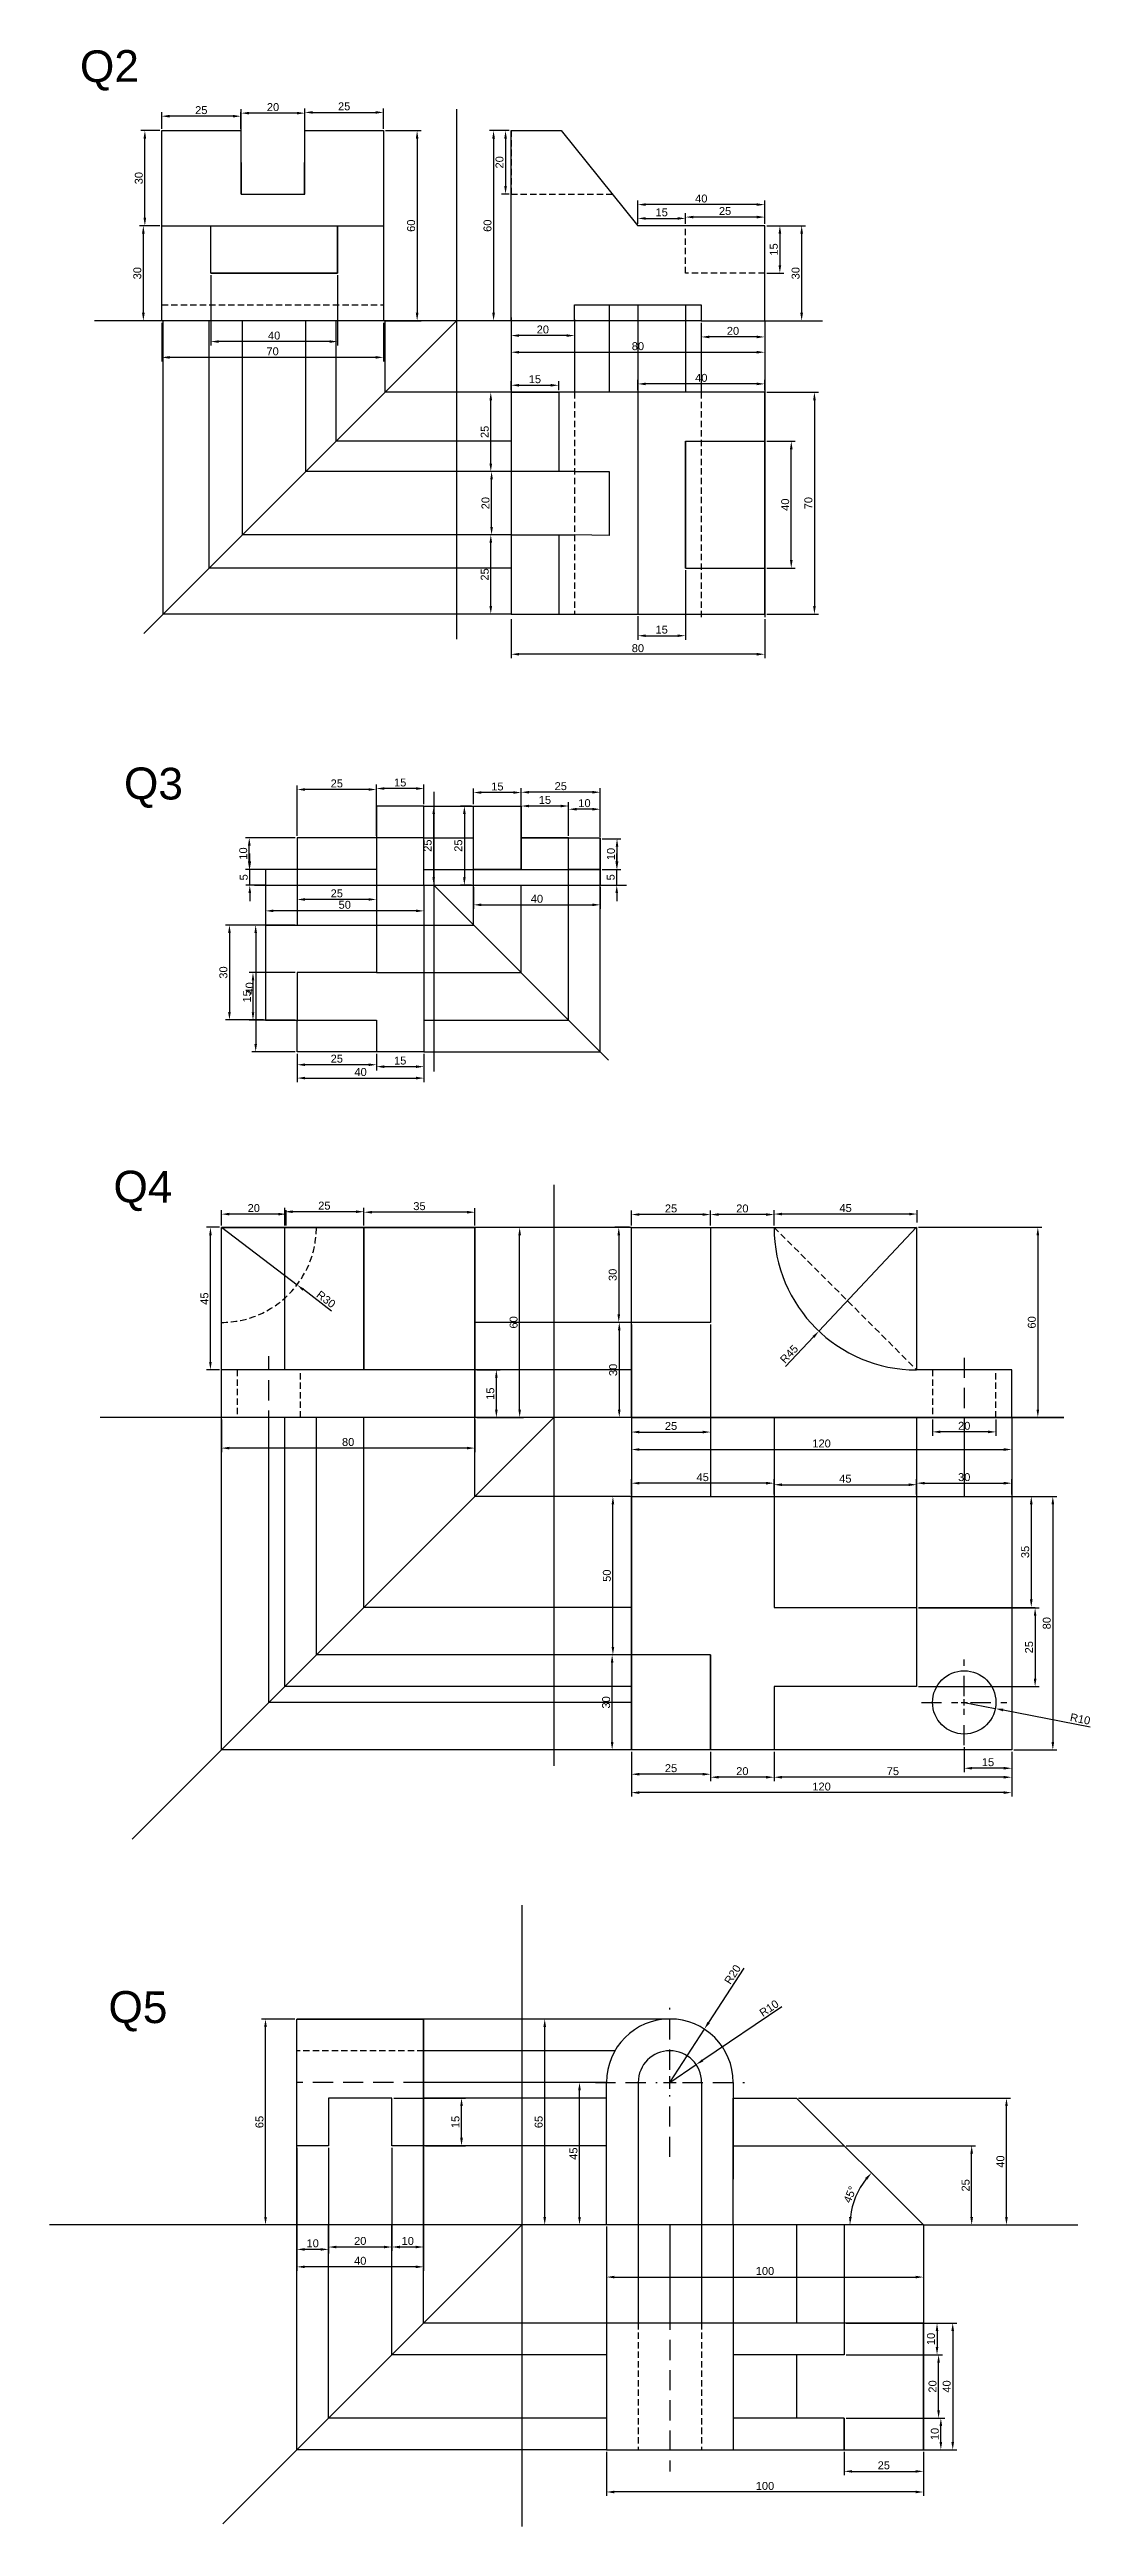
# Model space of a CAD drawing. Header units: millimetres. Extents: x 137 to 7220, y 7466 to 9893.
# Drawn here: x 1783 to 2111, y 8745 to 9527 of the extents above; entities that cross this region are included whole.
import ezdxf

# ---------------------------------------------------------------- set-up
doc = ezdxf.new("R2010")
doc.units = ezdxf.units.MM
doc.header["$PDMODE"] = 35
doc.header["$PDSIZE"] = 3
doc.linetypes.add('DASHED2', pattern=[9.525, 6.35, -3.175])
doc.linetypes.add('JIS_02_2.0', pattern=[3, 2, -1])
for name, color, linetype in [('Center Line', 3, 'DASHED2'), ('Dimensions', 1, 'Continuous'), ('Hidden Line', 50, 'JIS_02_2.0'), ('Projection', 140, 'Continuous'), ('Text', 7, 'Continuous')]:
    doc.layers.add(name, color=color, linetype=linetype)
doc.layers.add('Object', color=7, linetype='Continuous', lineweight=30)
doc.styles.get("Standard").update_dxf_attribs({"font": 'arial.ttf'})
doc.dimstyles.new('ISO-25', dxfattribs={"dimtxt": 2.5, "dimasz": 2.5, "dimexe": 1.25, "dimexo": 0.625, "dimtad": 1, "dimdec": 0, "dimtxsty": 'Standard', "dimcen": 2.5, "dimadec": 0, "dimazin": 0, "dimtfac": 1, "dimtdec": 0, "dimtmove": 0, "dimatfit": 3, "dimfxl": 1, "dimarcsym": 0})

msp = doc.modelspace()

# ---------------------------------------------------------------- texts
at = {"layer": 'Object'}
msp.add_text('Q2', height=10, rotation=0.629204, dxfattribs=at).set_placement((1792.568, 9516.641))
at = {"layer": 'Text'}
for s, p in [('Q3', (1806.346, 9290.437)), ('Q4', (1803.036, 9163.174)), ('Q5', (1801.456, 8904.262))]:
    msp.add_text(s, height=10, rotation=359.370796, dxfattribs=at).set_placement(p)

# ---------------------------------------------------------------- blocks, each defined once
blk = doc.blocks.new('*D527')
at = {"layer": 'Defpoints', "color": 0, "transparency": 16777216}
for p in [(1917.13, 9155.25), (1931.25, 9155.25), (1917.13, 9095.25)]:
    blk.add_point(p, dxfattribs=at)
at = {"layer": 'Dimensions', "color": 0, "lineweight": -2, "transparency": 16777216}
for p, q in [((1917.75, 9155.25), (1932.5, 9155.25)), ((1931.25, 9097.75), (1931.25, 9152.75)), ((1917.75, 9095.25), (1932.5, 9095.25))]:
    blk.add_line(p, q, dxfattribs=at)
at = {"layer": 'Dimensions', "color": 0, "transparency": 16777216}
for points in [[(1930.84, 9152.75), (1931.67, 9152.75), (1931.25, 9155.25)], [(1930.84, 9097.75), (1931.67, 9097.75), (1931.25, 9095.25)]]:
    blk.add_solid(points, dxfattribs=at)
at = {"layer": 'Dimensions', "color": 0, "transparency": 16777216, "insert": (1929.35, 9125.25), "char_height": 2.5, "attachment_point": 5, "rotation": 90}
blk.add_mtext('60', dxfattribs=at)
blk = doc.blocks.new('*D528')
at = {"layer": 'Defpoints', "color": 0, "transparency": 16777216}
for p in [(1917.13, 9110.25), (1923.9, 9110.25), (1917.13, 9095.25)]:
    blk.add_point(p, dxfattribs=at)
at = {"layer": 'Dimensions', "color": 0, "lineweight": -2, "transparency": 16777216}
for p, q in [((1917.75, 9110.25), (1925.15, 9110.25)), ((1923.9, 9097.75), (1923.9, 9107.75)), ((1917.75, 9095.25), (1925.15, 9095.25))]:
    blk.add_line(p, q, dxfattribs=at)
at = {"layer": 'Dimensions', "color": 0, "transparency": 16777216}
for points in [[(1923.48, 9107.75), (1924.32, 9107.75), (1923.9, 9110.25)], [(1923.48, 9097.75), (1924.32, 9097.75), (1923.9, 9095.25)]]:
    blk.add_solid(points, dxfattribs=at)
at = {"layer": 'Dimensions', "color": 0, "transparency": 16777216, "insert": (1922, 9102.75), "char_height": 2.5, "attachment_point": 5, "rotation": 90}
blk.add_mtext('15', dxfattribs=at)
blk = doc.blocks.new('*D529')
at = {"layer": 'Defpoints', "color": 0, "transparency": 16777216}
for p in [(1837.13, 9095.25), (1917.13, 9095.25), (1837.13, 9085.57)]:
    blk.add_point(p, dxfattribs=at)
at = {"layer": 'Dimensions', "color": 0, "lineweight": -2, "transparency": 16777216}
for p, q in [((1837.13, 9094.62), (1837.13, 9084.32)), ((1917.13, 9094.62), (1917.13, 9084.32)), ((1914.63, 9085.57), (1839.63, 9085.57))]:
    blk.add_line(p, q, dxfattribs=at)
at = {"layer": 'Dimensions', "color": 0, "transparency": 16777216}
for points in [[(1839.63, 9085.99), (1839.63, 9085.16), (1837.13, 9085.57)], [(1914.63, 9085.99), (1914.63, 9085.16), (1917.13, 9085.57)]]:
    blk.add_solid(points, dxfattribs=at)
at = {"layer": 'Dimensions', "color": 0, "transparency": 16777216, "insert": (1877.13, 9087.48), "char_height": 2.5, "attachment_point": 5}
blk.add_mtext('80', dxfattribs=at)
blk = doc.blocks.new('*D530')
at = {"layer": 'Defpoints', "color": 0, "transparency": 16777216}
for p in [(1882.13, 9160.02), (1882.13, 9155.25), (1917.13, 9155.25)]:
    blk.add_point(p, dxfattribs=at)
at = {"layer": 'Dimensions', "color": 0, "lineweight": -2, "transparency": 16777216}
for p, q in [((1882.13, 9155.87), (1882.13, 9161.27)), ((1914.63, 9160.02), (1884.63, 9160.02)), ((1917.13, 9155.87), (1917.13, 9161.27))]:
    blk.add_line(p, q, dxfattribs=at)
at = {"layer": 'Dimensions', "color": 0, "transparency": 16777216}
for points in [[(1884.63, 9160.44), (1884.63, 9159.6), (1882.13, 9160.02)], [(1914.63, 9160.44), (1914.63, 9159.6), (1917.13, 9160.02)]]:
    blk.add_solid(points, dxfattribs=at)
at = {"layer": 'Dimensions', "color": 0, "transparency": 16777216, "insert": (1899.63, 9161.92), "char_height": 2.5, "attachment_point": 5}
blk.add_mtext('35', dxfattribs=at)
blk = doc.blocks.new('*D531')
at = {"layer": 'Defpoints', "color": 0, "transparency": 16777216}
for p in [(1857.13, 9160.17), (1857.13, 9155.25), (1882.13, 9155.25)]:
    blk.add_point(p, dxfattribs=at)
at = {"layer": 'Dimensions', "color": 0, "lineweight": -2, "transparency": 16777216}
for p, q in [((1857.13, 9155.87), (1857.13, 9161.42)), ((1879.63, 9160.17), (1859.63, 9160.17)), ((1882.13, 9155.87), (1882.13, 9161.42))]:
    blk.add_line(p, q, dxfattribs=at)
at = {"layer": 'Dimensions', "color": 0, "transparency": 16777216}
for points in [[(1859.63, 9160.59), (1859.63, 9159.75), (1857.13, 9160.17)], [(1879.63, 9160.59), (1879.63, 9159.75), (1882.13, 9160.17)]]:
    blk.add_solid(points, dxfattribs=at)
at = {"layer": 'Dimensions', "color": 0, "transparency": 16777216, "insert": (1869.63, 9162.07), "char_height": 2.5, "attachment_point": 5}
blk.add_mtext('25', dxfattribs=at)
blk = doc.blocks.new('*D532')
at = {"layer": 'Defpoints', "color": 0, "transparency": 16777216}
for p in [(1837.13, 9159.41), (1837.13, 9155.25), (1857.6, 9155.25)]:
    blk.add_point(p, dxfattribs=at)
at = {"layer": 'Dimensions', "color": 0, "lineweight": -2, "transparency": 16777216}
for p, q in [((1837.13, 9155.87), (1837.13, 9160.66)), ((1855.1, 9159.41), (1839.63, 9159.41)), ((1857.6, 9155.87), (1857.6, 9160.66))]:
    blk.add_line(p, q, dxfattribs=at)
at = {"layer": 'Dimensions', "color": 0, "transparency": 16777216}
for points in [[(1839.63, 9159.83), (1839.63, 9159), (1837.13, 9159.41)], [(1855.1, 9159.83), (1855.1, 9159), (1857.6, 9159.41)]]:
    blk.add_solid(points, dxfattribs=at)
at = {"layer": 'Dimensions', "color": 0, "transparency": 16777216, "insert": (1847.36, 9161.31), "char_height": 2.5, "attachment_point": 5}
blk.add_mtext('20', dxfattribs=at)
blk = doc.blocks.new('*D533')
at = {"layer": 'Defpoints', "color": 0, "transparency": 16777216}
for p in [(1837.13, 9155.25), (1861.01, 9137.09)]:
    blk.add_point(p, dxfattribs=at)
at = {"layer": 'Dimensions', "color": 0, "lineweight": -2, "transparency": 16777216}
for p, q in [((1837.13, 9155.25), (1861.01, 9137.09)), ((1871.88, 9128.84), (1863, 9135.58))]:
    blk.add_line(p, q, dxfattribs=at)
at = {"layer": 'Dimensions', "color": 0, "transparency": 16777216}
blk.add_solid([(1863.25, 9135.91), (1862.75, 9135.25), (1861.01, 9137.09)], dxfattribs=at)
at = {"layer": 'Dimensions', "color": 0, "transparency": 16777216, "insert": (1870.16, 9132.53), "char_height": 2.5, "attachment_point": 5, "rotation": 322.76426}
blk.add_mtext('R30', dxfattribs=at)
blk = doc.blocks.new('*D534')
at = {"layer": 'Defpoints', "color": 0, "transparency": 16777216}
for p in [(1833.68, 9155.25), (1837.13, 9155.25), (1837.13, 9110.25)]:
    blk.add_point(p, dxfattribs=at)
at = {"layer": 'Dimensions', "color": 0, "lineweight": -2, "transparency": 16777216}
for p, q in [((1836.5, 9155.25), (1832.43, 9155.25)), ((1833.68, 9112.75), (1833.68, 9152.75)), ((1836.5, 9110.25), (1832.43, 9110.25))]:
    blk.add_line(p, q, dxfattribs=at)
at = {"layer": 'Dimensions', "color": 0, "transparency": 16777216}
for points in [[(1833.27, 9152.75), (1834.1, 9152.75), (1833.68, 9155.25)], [(1833.27, 9112.75), (1834.1, 9112.75), (1833.68, 9110.25)]]:
    blk.add_solid(points, dxfattribs=at)
at = {"layer": 'Dimensions', "color": 0, "transparency": 16777216, "insert": (1831.79, 9132.75), "char_height": 2.5, "attachment_point": 5, "rotation": 90}
blk.add_mtext('45', dxfattribs=at)
blk = doc.blocks.new('*D535')
at = {"layer": 'Defpoints', "color": 0, "transparency": 16777216}
for p in [(2056.51, 9155.25), (2086.51, 9095.25), (2094.74, 9095.25)]:
    blk.add_point(p, dxfattribs=at)
at = {"layer": 'Dimensions', "color": 0, "lineweight": -2, "transparency": 16777216}
for p, q in [((2057.14, 9155.25), (2095.99, 9155.25)), ((2094.74, 9152.75), (2094.74, 9097.75)), ((2087.14, 9095.25), (2095.99, 9095.25))]:
    blk.add_line(p, q, dxfattribs=at)
at = {"layer": 'Dimensions', "color": 0, "transparency": 16777216}
for points in [[(2094.32, 9152.75), (2095.16, 9152.75), (2094.74, 9155.25)], [(2094.32, 9097.75), (2095.16, 9097.75), (2094.74, 9095.25)]]:
    blk.add_solid(points, dxfattribs=at)
at = {"layer": 'Dimensions', "color": 0, "transparency": 16777216, "insert": (2092.84, 9125.25), "char_height": 2.5, "attachment_point": 5, "rotation": 90}
blk.add_mtext('60', dxfattribs=at)
blk = doc.blocks.new('*D536')
at = {"layer": 'Defpoints', "color": 0, "transparency": 16777216}
for p in [(2011.51, 9159.44), (2011.51, 9155.25), (2056.67, 9156.1)]:
    blk.add_point(p, dxfattribs=at)
at = {"layer": 'Dimensions', "color": 0, "lineweight": -2, "transparency": 16777216}
for p, q in [((2011.51, 9155.87), (2011.51, 9160.69)), ((2054.17, 9159.44), (2014.01, 9159.44)), ((2056.67, 9156.72), (2056.67, 9160.69))]:
    blk.add_line(p, q, dxfattribs=at)
at = {"layer": 'Dimensions', "color": 0, "transparency": 16777216}
for points in [[(2014.01, 9159.85), (2014.01, 9159.02), (2011.51, 9159.44)], [(2054.17, 9159.85), (2054.17, 9159.02), (2056.67, 9159.44)]]:
    blk.add_solid(points, dxfattribs=at)
at = {"layer": 'Dimensions', "color": 0, "transparency": 16777216, "insert": (2034.09, 9161.33), "char_height": 2.5, "attachment_point": 5}
blk.add_mtext('45', dxfattribs=at)
blk = doc.blocks.new('*D537')
at = {"layer": 'Defpoints', "color": 0, "transparency": 16777216}
for p in [(1991.51, 9159.29), (1991.51, 9155.25), (2011.51, 9155.25)]:
    blk.add_point(p, dxfattribs=at)
at = {"layer": 'Dimensions', "color": 0, "lineweight": -2, "transparency": 16777216}
for p, q in [((1991.51, 9155.87), (1991.51, 9160.54)), ((2009.01, 9159.29), (1994.01, 9159.29)), ((2011.51, 9155.87), (2011.51, 9160.54))]:
    blk.add_line(p, q, dxfattribs=at)
at = {"layer": 'Dimensions', "color": 0, "transparency": 16777216}
for points in [[(1994.01, 9159.7), (1994.01, 9158.87), (1991.51, 9159.29)], [(2009.01, 9159.7), (2009.01, 9158.87), (2011.51, 9159.29)]]:
    blk.add_solid(points, dxfattribs=at)
at = {"layer": 'Dimensions', "color": 0, "transparency": 16777216, "insert": (2001.51, 9161.19), "char_height": 2.5, "attachment_point": 5}
blk.add_mtext('20', dxfattribs=at)
blk = doc.blocks.new('*D538')
at = {"layer": 'Defpoints', "color": 0, "transparency": 16777216}
for p in [(1966.51, 9159.29), (1966.51, 9155.25), (1991.51, 9155.25)]:
    blk.add_point(p, dxfattribs=at)
at = {"layer": 'Dimensions', "color": 0, "lineweight": -2, "transparency": 16777216}
for p, q in [((1966.51, 9155.87), (1966.51, 9160.54)), ((1989.01, 9159.29), (1969.01, 9159.29)), ((1991.51, 9155.87), (1991.51, 9160.54))]:
    blk.add_line(p, q, dxfattribs=at)
at = {"layer": 'Dimensions', "color": 0, "transparency": 16777216}
for points in [[(1969.01, 9159.7), (1969.01, 9158.87), (1966.51, 9159.29)], [(1989.01, 9159.7), (1989.01, 9158.87), (1991.51, 9159.29)]]:
    blk.add_solid(points, dxfattribs=at)
at = {"layer": 'Dimensions', "color": 0, "transparency": 16777216, "insert": (1979.01, 9161.19), "char_height": 2.5, "attachment_point": 5}
blk.add_mtext('25', dxfattribs=at)
blk = doc.blocks.new('*D539')
at = {"layer": 'Defpoints', "color": 0, "transparency": 16777216}
for p in [(1966.51, 9155.25), (1962.52, 9125.25), (1966.51, 9125.25)]:
    blk.add_point(p, dxfattribs=at)
at = {"layer": 'Dimensions', "color": 0, "lineweight": -2, "transparency": 16777216}
for p, q in [((1965.89, 9155.25), (1961.27, 9155.25)), ((1962.52, 9152.75), (1962.52, 9127.75)), ((1965.89, 9125.25), (1961.27, 9125.25))]:
    blk.add_line(p, q, dxfattribs=at)
at = {"layer": 'Dimensions', "color": 0, "transparency": 16777216}
for points in [[(1962.11, 9152.75), (1962.94, 9152.75), (1962.52, 9155.25)], [(1962.11, 9127.75), (1962.94, 9127.75), (1962.52, 9125.25)]]:
    blk.add_solid(points, dxfattribs=at)
at = {"layer": 'Dimensions', "color": 0, "transparency": 16777216, "insert": (1960.62, 9140.25), "char_height": 2.5, "attachment_point": 5, "rotation": 90}
blk.add_mtext('30', dxfattribs=at)
blk = doc.blocks.new('*D540')
at = {"layer": 'Defpoints', "color": 0, "transparency": 16777216}
for p in [(1966.51, 9125.25), (1962.68, 9095.25), (1966.51, 9095.25)]:
    blk.add_point(p, dxfattribs=at)
at = {"layer": 'Dimensions', "color": 0, "lineweight": -2, "transparency": 16777216}
for p, q in [((1965.89, 9125.25), (1961.43, 9125.25)), ((1962.68, 9122.75), (1962.68, 9097.75)), ((1965.89, 9095.25), (1961.43, 9095.25))]:
    blk.add_line(p, q, dxfattribs=at)
at = {"layer": 'Dimensions', "color": 0, "transparency": 16777216}
for points in [[(1962.26, 9122.75), (1963.09, 9122.75), (1962.68, 9125.25)], [(1962.26, 9097.75), (1963.09, 9097.75), (1962.68, 9095.25)]]:
    blk.add_solid(points, dxfattribs=at)
at = {"layer": 'Dimensions', "color": 0, "transparency": 16777216, "insert": (1960.77, 9110.25), "char_height": 2.5, "attachment_point": 5, "rotation": 90}
blk.add_mtext('30', dxfattribs=at)
blk = doc.blocks.new('*D541')
at = {"layer": 'Defpoints', "color": 0, "transparency": 16777216}
for p in [(1966.51, 9095.25), (2086.51, 9095.25), (2086.51, 9085.12)]:
    blk.add_point(p, dxfattribs=at)
at = {"layer": 'Dimensions', "color": 0, "lineweight": -2, "transparency": 16777216}
for p, q in [((1966.51, 9094.62), (1966.51, 9083.87)), ((2086.51, 9094.62), (2086.51, 9083.87)), ((1969.01, 9085.12), (2084.01, 9085.12))]:
    blk.add_line(p, q, dxfattribs=at)
at = {"layer": 'Dimensions', "color": 0, "transparency": 16777216}
for points in [[(1969.01, 9085.54), (1969.01, 9084.7), (1966.51, 9085.12)], [(2084.01, 9085.54), (2084.01, 9084.7), (2086.51, 9085.12)]]:
    blk.add_solid(points, dxfattribs=at)
at = {"layer": 'Dimensions', "color": 0, "transparency": 16777216, "insert": (2026.51, 9087.02), "char_height": 2.5, "attachment_point": 5}
blk.add_mtext('120', dxfattribs=at)
blk = doc.blocks.new('*D542')
at = {"layer": 'Defpoints', "color": 0, "transparency": 16777216}
for p in [(2061.51, 9095.25), (2081.51, 9095.25), (2061.51, 9090.69)]:
    blk.add_point(p, dxfattribs=at)
at = {"layer": 'Dimensions', "color": 0, "lineweight": -2, "transparency": 16777216}
for p, q in [((2061.51, 9094.62), (2061.51, 9089.44)), ((2081.51, 9094.62), (2081.51, 9089.44)), ((2079.01, 9090.69), (2064.01, 9090.69))]:
    blk.add_line(p, q, dxfattribs=at)
at = {"layer": 'Dimensions', "color": 0, "transparency": 16777216}
for points in [[(2064.01, 9091.11), (2064.01, 9090.27), (2061.51, 9090.69)], [(2079.01, 9091.11), (2079.01, 9090.27), (2081.51, 9090.69)]]:
    blk.add_solid(points, dxfattribs=at)
at = {"layer": 'Dimensions', "color": 0, "transparency": 16777216, "insert": (2071.51, 9092.59), "char_height": 2.5, "attachment_point": 5}
blk.add_mtext('20', dxfattribs=at)
blk = doc.blocks.new('*D543')
at = {"layer": 'Defpoints', "color": 0, "transparency": 16777216}
for p in [(1966.51, 9125.25), (1991.51, 9125.25), (1991.51, 9090.64)]:
    blk.add_point(p, dxfattribs=at)
at = {"layer": 'Dimensions', "color": 0, "lineweight": -2, "transparency": 16777216}
for p, q in [((1966.51, 9124.62), (1966.51, 9089.39)), ((1991.51, 9124.62), (1991.51, 9089.39)), ((1969.01, 9090.64), (1989.01, 9090.64))]:
    blk.add_line(p, q, dxfattribs=at)
at = {"layer": 'Dimensions', "color": 0, "transparency": 16777216}
for points in [[(1969.01, 9091.06), (1969.01, 9090.22), (1966.51, 9090.64)], [(1989.01, 9091.06), (1989.01, 9090.22), (1991.51, 9090.64)]]:
    blk.add_solid(points, dxfattribs=at)
at = {"layer": 'Dimensions', "color": 0, "transparency": 16777216, "insert": (1979.01, 9092.54), "char_height": 2.5, "attachment_point": 5}
blk.add_mtext('25', dxfattribs=at)
blk = doc.blocks.new('*D544')
at = {"layer": 'Defpoints', "color": 0, "transparency": 16777216}
for p in [(2086.51, 9070.31), (2086.51, 8990.31), (2099.47, 8990.31)]:
    blk.add_point(p, dxfattribs=at)
at = {"layer": 'Dimensions', "color": 0, "lineweight": -2, "transparency": 16777216}
for p, q in [((2087.14, 9070.31), (2100.72, 9070.31)), ((2099.47, 9067.81), (2099.47, 8992.81)), ((2087.14, 8990.31), (2100.72, 8990.31))]:
    blk.add_line(p, q, dxfattribs=at)
at = {"layer": 'Dimensions', "color": 0, "transparency": 16777216}
for points in [[(2099.06, 9067.81), (2099.89, 9067.81), (2099.47, 9070.31)], [(2099.06, 8992.81), (2099.89, 8992.81), (2099.47, 8990.31)]]:
    blk.add_solid(points, dxfattribs=at)
at = {"layer": 'Dimensions', "color": 0, "transparency": 16777216, "insert": (2097.57, 9030.31), "char_height": 2.5, "attachment_point": 5, "rotation": 90}
blk.add_mtext('80', dxfattribs=at)
blk = doc.blocks.new('*D545')
at = {"layer": 'Defpoints', "color": 0, "transparency": 16777216}
for p in [(1966.51, 8990.31), (2086.51, 8990.31), (1966.51, 8976.84)]:
    blk.add_point(p, dxfattribs=at)
at = {"layer": 'Dimensions', "color": 0, "lineweight": -2, "transparency": 16777216}
for p, q in [((1966.51, 8989.69), (1966.51, 8975.59)), ((2086.51, 8989.69), (2086.51, 8975.59)), ((2084.01, 8976.84), (1969.01, 8976.84))]:
    blk.add_line(p, q, dxfattribs=at)
at = {"layer": 'Dimensions', "color": 0, "transparency": 16777216}
for points in [[(1969.01, 8977.26), (1969.01, 8976.42), (1966.51, 8976.84)], [(2084.01, 8977.26), (2084.01, 8976.42), (2086.51, 8976.84)]]:
    blk.add_solid(points, dxfattribs=at)
at = {"layer": 'Dimensions', "color": 0, "transparency": 16777216, "insert": (2026.51, 8978.74), "char_height": 2.5, "attachment_point": 5}
blk.add_mtext('120', dxfattribs=at)
blk = doc.blocks.new('*D546')
at = {"layer": 'Defpoints', "color": 0, "transparency": 16777216}
for p in [(1991.51, 8990.31), (2011.51, 8990.31), (1991.51, 8981.7)]:
    blk.add_point(p, dxfattribs=at)
at = {"layer": 'Dimensions', "color": 0, "lineweight": -2, "transparency": 16777216}
for p, q in [((1991.51, 8989.69), (1991.51, 8980.45)), ((2011.51, 8989.69), (2011.51, 8980.45)), ((2009.01, 8981.7), (1994.01, 8981.7))]:
    blk.add_line(p, q, dxfattribs=at)
at = {"layer": 'Dimensions', "color": 0, "transparency": 16777216}
for points in [[(1994.01, 8982.11), (1994.01, 8981.28), (1991.51, 8981.7)], [(2009.01, 8982.11), (2009.01, 8981.28), (2011.51, 8981.7)]]:
    blk.add_solid(points, dxfattribs=at)
at = {"layer": 'Dimensions', "color": 0, "transparency": 16777216, "insert": (2001.51, 8983.6), "char_height": 2.5, "attachment_point": 5}
blk.add_mtext('20', dxfattribs=at)
blk = doc.blocks.new('*D418')
at = {"layer": 'Defpoints', "color": 0, "transparency": 16777216}
for p in [(1966.51, 8990.31), (1991.51, 8990.31), (1966.51, 8982.64)]:
    blk.add_point(p, dxfattribs=at)
at = {"layer": 'Dimensions', "color": 0, "lineweight": -2, "transparency": 16777216}
for p, q in [((1966.51, 8989.69), (1966.51, 8981.39)), ((1989.01, 8982.64), (1969.01, 8982.64)), ((1991.51, 8989.69), (1991.51, 8981.39))]:
    blk.add_line(p, q, dxfattribs=at)
at = {"layer": 'Dimensions', "color": 0, "transparency": 16777216}
for points in [[(1969.01, 8983.06), (1969.01, 8982.22), (1966.51, 8982.64)], [(1989.01, 8983.06), (1989.01, 8982.22), (1991.51, 8982.64)]]:
    blk.add_solid(points, dxfattribs=at)
at = {"layer": 'Dimensions', "color": 0, "transparency": 16777216, "insert": (1979.01, 8984.54), "char_height": 2.5, "attachment_point": 5}
blk.add_mtext('25', dxfattribs=at)
blk = doc.blocks.new('*D419')
at = {"layer": 'Defpoints', "color": 0, "transparency": 16777216}
for p in [(2011.51, 8990.31), (2086.51, 8990.31), (2011.51, 8981.7)]:
    blk.add_point(p, dxfattribs=at)
at = {"layer": 'Dimensions', "color": 0, "lineweight": -2, "transparency": 16777216}
for p, q in [((2011.51, 8989.69), (2011.51, 8980.45)), ((2086.51, 8989.69), (2086.51, 8980.45)), ((2084.01, 8981.7), (2014.01, 8981.7))]:
    blk.add_line(p, q, dxfattribs=at)
at = {"layer": 'Dimensions', "color": 0, "transparency": 16777216}
for points in [[(2014.01, 8982.11), (2014.01, 8981.28), (2011.51, 8981.7)], [(2084.01, 8982.11), (2084.01, 8981.28), (2086.51, 8981.7)]]:
    blk.add_solid(points, dxfattribs=at)
at = {"layer": 'Dimensions', "color": 0, "transparency": 16777216, "insert": (2049.01, 8983.59), "char_height": 2.5, "attachment_point": 5}
blk.add_mtext('75', dxfattribs=at)
blk = doc.blocks.new('*D547')
at = {"layer": 'Defpoints', "color": 0, "transparency": 16777216}
for p in [(1960.43, 9020.31), (1966.51, 9020.31), (1966.51, 8990.31)]:
    blk.add_point(p, dxfattribs=at)
at = {"layer": 'Dimensions', "color": 0, "lineweight": -2, "transparency": 16777216}
for p, q in [((1965.89, 9020.31), (1959.18, 9020.31)), ((1960.43, 8992.81), (1960.43, 9017.81)), ((1965.89, 8990.31), (1959.18, 8990.31))]:
    blk.add_line(p, q, dxfattribs=at)
at = {"layer": 'Dimensions', "color": 0, "transparency": 16777216}
for points in [[(1960.01, 9017.81), (1960.85, 9017.81), (1960.43, 9020.31)], [(1960.01, 8992.81), (1960.85, 8992.81), (1960.43, 8990.31)]]:
    blk.add_solid(points, dxfattribs=at)
at = {"layer": 'Dimensions', "color": 0, "transparency": 16777216, "insert": (1958.53, 9005.31), "char_height": 2.5, "attachment_point": 5, "rotation": 90}
blk.add_mtext('30', dxfattribs=at)
blk = doc.blocks.new('*D548')
at = {"layer": 'Defpoints', "color": 0, "transparency": 16777216}
for p in [(1960.67, 9070.31), (1966.51, 9070.31), (1966.51, 9020.31)]:
    blk.add_point(p, dxfattribs=at)
at = {"layer": 'Dimensions', "color": 0, "lineweight": -2, "transparency": 16777216}
for p, q in [((1965.89, 9070.31), (1959.42, 9070.31)), ((1960.67, 9022.81), (1960.67, 9067.81)), ((1965.89, 9020.31), (1959.42, 9020.31))]:
    blk.add_line(p, q, dxfattribs=at)
at = {"layer": 'Dimensions', "color": 0, "transparency": 16777216}
for points in [[(1960.26, 9067.81), (1961.09, 9067.81), (1960.67, 9070.31)], [(1960.26, 9022.81), (1961.09, 9022.81), (1960.67, 9020.31)]]:
    blk.add_solid(points, dxfattribs=at)
at = {"layer": 'Dimensions', "color": 0, "transparency": 16777216, "insert": (1958.77, 9045.31), "char_height": 2.5, "attachment_point": 5, "rotation": 90}
blk.add_mtext('50', dxfattribs=at)
blk = doc.blocks.new('*D549')
at = {"layer": 'Defpoints', "color": 0, "transparency": 16777216}
for p in [(1966.51, 9074.5), (1966.51, 9070.31), (2011.51, 9070.31)]:
    blk.add_point(p, dxfattribs=at)
at = {"layer": 'Dimensions', "color": 0, "lineweight": -2, "transparency": 16777216}
for p, q in [((1966.51, 9070.94), (1966.51, 9075.75)), ((2009.01, 9074.5), (1969.01, 9074.5)), ((2011.51, 9070.94), (2011.51, 9075.75))]:
    blk.add_line(p, q, dxfattribs=at)
at = {"layer": 'Dimensions', "color": 0, "transparency": 16777216}
for points in [[(1969.01, 9074.91), (1969.01, 9074.08), (1966.51, 9074.5)], [(2009.01, 9074.91), (2009.01, 9074.08), (2011.51, 9074.5)]]:
    blk.add_solid(points, dxfattribs=at)
at = {"layer": 'Dimensions', "color": 0, "transparency": 16777216, "insert": (1989.01, 9076.39), "char_height": 2.5, "attachment_point": 5}
blk.add_mtext('45', dxfattribs=at)
blk = doc.blocks.new('*D550')
at = {"layer": 'Defpoints', "color": 0, "transparency": 16777216}
for p in [(2011.51, 9070.31), (2056.51, 9074.01), (2056.51, 9070.31)]:
    blk.add_point(p, dxfattribs=at)
at = {"layer": 'Dimensions', "color": 0, "lineweight": -2, "transparency": 16777216}
for p, q in [((2011.51, 9070.94), (2011.51, 9075.26)), ((2014.01, 9074.01), (2054.01, 9074.01)), ((2056.51, 9070.94), (2056.51, 9075.26))]:
    blk.add_line(p, q, dxfattribs=at)
at = {"layer": 'Dimensions', "color": 0, "transparency": 16777216}
for points in [[(2014.01, 9074.43), (2014.01, 9073.6), (2011.51, 9074.01)], [(2054.01, 9074.43), (2054.01, 9073.6), (2056.51, 9074.01)]]:
    blk.add_solid(points, dxfattribs=at)
at = {"layer": 'Dimensions', "color": 0, "transparency": 16777216, "insert": (2034.01, 9075.91), "char_height": 2.5, "attachment_point": 5}
blk.add_mtext('45', dxfattribs=at)
blk = doc.blocks.new('*D420')
at = {"layer": 'Defpoints', "color": 0, "transparency": 16777216}
for p in [(2056.51, 9070.31), (2086.51, 9074.5), (2086.51, 9070.31)]:
    blk.add_point(p, dxfattribs=at)
at = {"layer": 'Dimensions', "color": 0, "lineweight": -2, "transparency": 16777216}
for p, q in [((2056.51, 9070.94), (2056.51, 9075.75)), ((2059.01, 9074.5), (2084.01, 9074.5)), ((2086.51, 9070.94), (2086.51, 9075.75))]:
    blk.add_line(p, q, dxfattribs=at)
at = {"layer": 'Dimensions', "color": 0, "transparency": 16777216}
for points in [[(2059.01, 9074.91), (2059.01, 9074.08), (2056.51, 9074.5)], [(2084.01, 9074.91), (2084.01, 9074.08), (2086.51, 9074.5)]]:
    blk.add_solid(points, dxfattribs=at)
at = {"layer": 'Dimensions', "color": 0, "transparency": 16777216, "insert": (2071.51, 9076.4), "char_height": 2.5, "attachment_point": 5}
blk.add_mtext('30', dxfattribs=at)
blk = doc.blocks.new('*D551')
at = {"layer": 'Defpoints', "color": 0, "transparency": 16777216}
for p in [(2056.51, 9070.31), (2056.51, 9035.31), (2092.67, 9035.31)]:
    blk.add_point(p, dxfattribs=at)
at = {"layer": 'Dimensions', "color": 0, "lineweight": -2, "transparency": 16777216}
for p, q in [((2057.14, 9070.31), (2093.92, 9070.31)), ((2092.67, 9067.81), (2092.67, 9037.81)), ((2057.14, 9035.31), (2093.92, 9035.31))]:
    blk.add_line(p, q, dxfattribs=at)
at = {"layer": 'Dimensions', "color": 0, "transparency": 16777216}
for points in [[(2092.25, 9067.81), (2093.09, 9067.81), (2092.67, 9070.31)], [(2092.25, 9037.81), (2093.09, 9037.81), (2092.67, 9035.31)]]:
    blk.add_solid(points, dxfattribs=at)
at = {"layer": 'Dimensions', "color": 0, "transparency": 16777216, "insert": (2090.77, 9052.81), "char_height": 2.5, "attachment_point": 5, "rotation": 90}
blk.add_mtext('35', dxfattribs=at)
blk = doc.blocks.new('*D552')
at = {"layer": 'Defpoints', "color": 0, "transparency": 16777216}
for p in [(2056.51, 9035.14), (2056.51, 9010.31), (2093.88, 9010.31)]:
    blk.add_point(p, dxfattribs=at)
at = {"layer": 'Dimensions', "color": 0, "lineweight": -2, "transparency": 16777216}
for p, q in [((2057.14, 9035.14), (2095.13, 9035.14)), ((2093.88, 9032.64), (2093.88, 9012.81)), ((2057.14, 9010.31), (2095.13, 9010.31))]:
    blk.add_line(p, q, dxfattribs=at)
at = {"layer": 'Dimensions', "color": 0, "transparency": 16777216}
for points in [[(2093.47, 9032.64), (2094.3, 9032.64), (2093.88, 9035.14)], [(2093.47, 9012.81), (2094.3, 9012.81), (2093.88, 9010.31)]]:
    blk.add_solid(points, dxfattribs=at)
at = {"layer": 'Dimensions', "color": 0, "transparency": 16777216, "insert": (2091.98, 9022.73), "char_height": 2.5, "attachment_point": 5, "rotation": 90}
blk.add_mtext('25', dxfattribs=at)
blk = doc.blocks.new('*D553')
at = {"layer": 'Defpoints', "color": 0, "transparency": 16777216}
for p in [(2071.51, 9005.31), (2081.32, 9003.39)]:
    blk.add_point(p, dxfattribs=at)
at = {"layer": 'Dimensions', "color": 0, "lineweight": -2, "transparency": 16777216}
for p, q in [((2071.51, 9005.31), (2081.32, 9003.39)), ((2111.28, 8997.52), (2083.78, 9002.91))]:
    blk.add_line(p, q, dxfattribs=at)
at = {"layer": 'Dimensions', "color": 0, "transparency": 16777216}
blk.add_solid([(2083.86, 9003.32), (2083.7, 9002.5), (2081.32, 9003.39)], dxfattribs=at)
at = {"layer": 'Dimensions', "color": 0, "transparency": 16777216, "insert": (2108.11, 9000.08), "char_height": 2.5, "attachment_point": 5, "rotation": 348.91635}
blk.add_mtext('R10', dxfattribs=at)
blk = doc.blocks.new('*U408')
at = {"layer": 'Center Line', "color": 0, "transparency": 16777216}
for p, q in [((0, 2), (0, 13.5)), ((-13.5, 0), (-2, 0)), ((2, 0), (13.5, 0)), ((0, -13.5), (0, -2))]:
    blk.add_line(p, q, dxfattribs=at)
at = {"layer": 'Center Line', "color": 0, "linetype": 'Continuous', "transparency": 16777216}
for p, q in [((-1, 0), (1, 0)), ((0, -1), (0, 1))]:
    blk.add_line(p, q, dxfattribs=at)
blk = doc.blocks.new('*D554')
at = {"layer": 'Defpoints', "color": 0, "transparency": 16777216}
for p in [(1958.65, 8839.89), (2058.65, 8840.39), (2058.65, 8823.94)]:
    blk.add_point(p, dxfattribs=at)
at = {"layer": 'Dimensions', "color": 0, "lineweight": -2, "transparency": 16777216}
for p, q in [((1958.65, 8839.27), (1958.65, 8822.69)), ((2058.65, 8839.76), (2058.65, 8822.69)), ((1961.15, 8823.94), (2056.15, 8823.94))]:
    blk.add_line(p, q, dxfattribs=at)
at = {"layer": 'Dimensions', "color": 0, "transparency": 16777216}
for points in [[(1961.15, 8824.35), (1961.15, 8823.52), (1958.65, 8823.94)], [(2056.15, 8824.35), (2056.15, 8823.52), (2058.65, 8823.94)]]:
    blk.add_solid(points, dxfattribs=at)
at = {"layer": 'Dimensions', "color": 0, "transparency": 16777216, "insert": (2008.65, 8825.84), "char_height": 2.5, "attachment_point": 5}
blk.add_mtext('100', dxfattribs=at)
blk = doc.blocks.new('*D555')
at = {"layer": 'Defpoints', "color": 0, "transparency": 16777216}
for p in [(2018.65, 8880.39), (2084.84, 8880.39), (2058.65, 8840.39)]:
    blk.add_point(p, dxfattribs=at)
at = {"layer": 'Dimensions', "color": 0, "lineweight": -2, "transparency": 16777216}
for p, q in [((2019.27, 8880.39), (2086.09, 8880.39)), ((2084.84, 8842.89), (2084.84, 8877.89)), ((2059.27, 8840.39), (2086.09, 8840.39))]:
    blk.add_line(p, q, dxfattribs=at)
at = {"layer": 'Dimensions', "color": 0, "transparency": 16777216}
for points in [[(2084.42, 8877.89), (2085.26, 8877.89), (2084.84, 8880.39)], [(2084.42, 8842.89), (2085.26, 8842.89), (2084.84, 8840.39)]]:
    blk.add_solid(points, dxfattribs=at)
at = {"layer": 'Dimensions', "color": 0, "transparency": 16777216, "insert": (2082.94, 8860.39), "char_height": 2.5, "attachment_point": 5, "rotation": 90}
blk.add_mtext('40', dxfattribs=at)
blk = doc.blocks.new('*D556')
at = {"layer": 'Defpoints', "color": 0, "transparency": 16777216}
for p in [(2033.65, 8865.39), (2073.86, 8865.39), (2058.65, 8840.39)]:
    blk.add_point(p, dxfattribs=at)
at = {"layer": 'Dimensions', "color": 0, "lineweight": -2, "transparency": 16777216}
for p, q in [((2034.27, 8865.39), (2075.11, 8865.39)), ((2073.86, 8842.89), (2073.86, 8862.89)), ((2059.27, 8840.39), (2075.11, 8840.39))]:
    blk.add_line(p, q, dxfattribs=at)
at = {"layer": 'Dimensions', "color": 0, "transparency": 16777216}
for points in [[(2073.45, 8862.89), (2074.28, 8862.89), (2073.86, 8865.39)], [(2073.45, 8842.89), (2074.28, 8842.89), (2073.86, 8840.39)]]:
    blk.add_solid(points, dxfattribs=at)
at = {"layer": 'Dimensions', "color": 0, "transparency": 16777216, "insert": (2071.96, 8852.89), "char_height": 2.5, "attachment_point": 5, "rotation": 90}
blk.add_mtext('25', dxfattribs=at)
blk = doc.blocks.new('*D557')
at = {"layer": 'Defpoints', "color": 0, "transparency": 16777216}
for p in [(1950.14, 8885.39), (1958.65, 8885.39), (1958.65, 8840.39)]:
    blk.add_point(p, dxfattribs=at)
at = {"layer": 'Dimensions', "color": 0, "lineweight": -2, "transparency": 16777216}
for p, q in [((1958.02, 8885.39), (1948.89, 8885.39)), ((1950.14, 8842.89), (1950.14, 8882.89)), ((1958.02, 8840.39), (1948.89, 8840.39))]:
    blk.add_line(p, q, dxfattribs=at)
at = {"layer": 'Dimensions', "color": 0, "transparency": 16777216}
for points in [[(1949.72, 8882.89), (1950.55, 8882.89), (1950.14, 8885.39)], [(1949.72, 8842.89), (1950.55, 8842.89), (1950.14, 8840.39)]]:
    blk.add_solid(points, dxfattribs=at)
at = {"layer": 'Dimensions', "color": 0, "transparency": 16777216, "insert": (1948.24, 8862.89), "char_height": 2.5, "attachment_point": 5, "rotation": 90}
blk.add_mtext('45', dxfattribs=at)
blk = doc.blocks.new('*D558')
at = {"layer": 'Defpoints', "color": 0, "transparency": 16777216}
for p in [(1939.16, 8905.39), (1978.65, 8905.39), (1958.65, 8840.39)]:
    blk.add_point(p, dxfattribs=at)
at = {"layer": 'Dimensions', "color": 0, "lineweight": -2, "transparency": 16777216}
for p, q in [((1978.02, 8905.39), (1937.91, 8905.39)), ((1939.16, 8842.89), (1939.16, 8902.89)), ((1958.02, 8840.39), (1937.91, 8840.39))]:
    blk.add_line(p, q, dxfattribs=at)
at = {"layer": 'Dimensions', "color": 0, "transparency": 16777216}
for points in [[(1938.74, 8902.89), (1939.58, 8902.89), (1939.16, 8905.39)], [(1938.74, 8842.89), (1939.58, 8842.89), (1939.16, 8840.39)]]:
    blk.add_solid(points, dxfattribs=at)
at = {"layer": 'Dimensions', "color": 0, "transparency": 16777216, "insert": (1937.26, 8872.89), "char_height": 2.5, "attachment_point": 5, "rotation": 90}
blk.add_mtext('65', dxfattribs=at)
blk = doc.blocks.new('*D559')
at = {"layer": 'Defpoints', "color": 0, "transparency": 16777216}
for p in [(2018.65, 8880.39), (2038.56, 8851.98), (1988.65, 8840.39), (2058.65, 8840.39), (2058.65, 8840.39)]:
    blk.add_point(p, dxfattribs=at)
at = {"layer": 'Dimensions', "color": 0, "lineweight": -2, "transparency": 16777216}
blk.add_arc((2058.65, 8840.39), 23.19, 141.17964, 173.82036, dxfattribs=at)
at = {"layer": 'Dimensions', "color": 0, "transparency": 16777216}
for points in [[(2040.27, 8855.21), (2040.89, 8854.65), (2042.25, 8856.79)], [(2036.01, 8842.86), (2035.18, 8842.91), (2035.46, 8840.39)]]:
    blk.add_solid(points, dxfattribs=at)
at = {"layer": 'Dimensions', "color": 0, "transparency": 16777216, "insert": (2035.47, 8849.99), "char_height": 2.5, "attachment_point": 5, "rotation": 67.5}
blk.add_mtext('45°', dxfattribs=at)
blk = doc.blocks.new('*D560')
at = {"layer": 'Defpoints', "color": 0, "transparency": 16777216}
for p in [(1989.52, 8902.18), (1978.65, 8885.39)]:
    blk.add_point(p, dxfattribs=at)
at = {"layer": 'Dimensions', "color": 0, "lineweight": -2, "transparency": 16777216}
for p, q in [((2001.99, 8921.45), (1990.87, 8904.28)), ((1978.65, 8885.39), (1989.52, 8902.18))]:
    blk.add_line(p, q, dxfattribs=at)
at = {"layer": 'Dimensions', "color": 0, "transparency": 16777216}
blk.add_solid([(1990.52, 8904.5), (1991.22, 8904.05), (1989.52, 8902.18)], dxfattribs=at)
at = {"layer": 'Dimensions', "color": 0, "transparency": 16777216, "insert": (1998.43, 8919.45), "char_height": 2.5, "attachment_point": 5, "rotation": 57.08478}
blk.add_mtext('R20', dxfattribs=at)
blk = doc.blocks.new('*D561')
at = {"layer": 'Defpoints', "color": 0, "transparency": 16777216}
for p in [(1986.94, 8890.98), (1978.65, 8885.39)]:
    blk.add_point(p, dxfattribs=at)
at = {"layer": 'Dimensions', "color": 0, "lineweight": -2, "transparency": 16777216}
for p, q in [((2013.99, 8909.22), (1989.01, 8892.38)), ((1978.65, 8885.39), (1986.94, 8890.98))]:
    blk.add_line(p, q, dxfattribs=at)
at = {"layer": 'Dimensions', "color": 0, "transparency": 16777216}
blk.add_solid([(1988.78, 8892.72), (1989.25, 8892.03), (1986.94, 8890.98)], dxfattribs=at)
at = {"layer": 'Dimensions', "color": 0, "transparency": 16777216, "insert": (2009.94, 8908.78), "char_height": 2.5, "attachment_point": 5, "rotation": 33.98351}
blk.add_mtext('R10', dxfattribs=at)
blk = doc.blocks.new('*U402')
at = {"layer": 'Center Line', "color": 0, "transparency": 16777216}
for p, q in [((0, 4), (0, 23.5)), ((-23.5, 0), (-4, 0)), ((4, 0), (23.5, 0)), ((0, -23.5), (0, -4))]:
    blk.add_line(p, q, dxfattribs=at)
at = {"layer": 'Center Line', "color": 0, "linetype": 'Continuous', "transparency": 16777216}
for p, q in [((-2, 0), (2, 0)), ((0, -2), (0, 2))]:
    blk.add_line(p, q, dxfattribs=at)
blk = doc.blocks.new('*D562')
at = {"layer": 'Defpoints', "color": 0, "transparency": 16777216}
for p in [(2058.65, 8809.41), (2058.65, 8769.41), (2067.89, 8769.41)]:
    blk.add_point(p, dxfattribs=at)
at = {"layer": 'Dimensions', "color": 0, "lineweight": -2, "transparency": 16777216}
for p, q in [((2059.27, 8809.41), (2069.14, 8809.41)), ((2067.89, 8806.91), (2067.89, 8771.91)), ((2059.27, 8769.41), (2069.14, 8769.41))]:
    blk.add_line(p, q, dxfattribs=at)
at = {"layer": 'Dimensions', "color": 0, "transparency": 16777216}
for points in [[(2067.47, 8806.91), (2068.31, 8806.91), (2067.89, 8809.41)], [(2067.47, 8771.91), (2068.31, 8771.91), (2067.89, 8769.41)]]:
    blk.add_solid(points, dxfattribs=at)
at = {"layer": 'Dimensions', "color": 0, "transparency": 16777216, "insert": (2065.99, 8789.41), "char_height": 2.5, "attachment_point": 5, "rotation": 90}
blk.add_mtext('40', dxfattribs=at)
blk = doc.blocks.new('*D563')
at = {"layer": 'Defpoints', "color": 0, "transparency": 16777216}
for p in [(1958.65, 8769.41), (2058.65, 8769.41), (1958.65, 8756.11)]:
    blk.add_point(p, dxfattribs=at)
at = {"layer": 'Dimensions', "color": 0, "lineweight": -2, "transparency": 16777216}
for p, q in [((1958.65, 8768.79), (1958.65, 8754.86)), ((2058.65, 8768.79), (2058.65, 8754.86)), ((2056.15, 8756.11), (1961.15, 8756.11))]:
    blk.add_line(p, q, dxfattribs=at)
at = {"layer": 'Dimensions', "color": 0, "transparency": 16777216}
for points in [[(1961.15, 8756.53), (1961.15, 8755.69), (1958.65, 8756.11)], [(2056.15, 8756.53), (2056.15, 8755.69), (2058.65, 8756.11)]]:
    blk.add_solid(points, dxfattribs=at)
at = {"layer": 'Dimensions', "color": 0, "transparency": 16777216, "insert": (2008.65, 8758.01), "char_height": 2.5, "attachment_point": 5}
blk.add_mtext('100', dxfattribs=at)
blk = doc.blocks.new('*D564')
at = {"layer": 'Defpoints', "color": 0, "transparency": 16777216}
for p in [(2033.65, 8779.41), (2064.14, 8779.41), (2033.65, 8769.41)]:
    blk.add_point(p, dxfattribs=at)
at = {"layer": 'Dimensions', "color": 0, "lineweight": -2, "transparency": 16777216}
for p, q in [((2034.27, 8779.41), (2065.39, 8779.41)), ((2064.14, 8771.91), (2064.14, 8776.91)), ((2034.27, 8769.41), (2065.39, 8769.41))]:
    blk.add_line(p, q, dxfattribs=at)
at = {"layer": 'Dimensions', "color": 0, "transparency": 16777216}
for points in [[(2063.72, 8776.91), (2064.56, 8776.91), (2064.14, 8779.41)], [(2063.72, 8771.91), (2064.56, 8771.91), (2064.14, 8769.41)]]:
    blk.add_solid(points, dxfattribs=at)
at = {"layer": 'Dimensions', "color": 0, "transparency": 16777216, "insert": (2062.24, 8774.41), "char_height": 2.5, "attachment_point": 5, "rotation": 90}
blk.add_mtext('10', dxfattribs=at)
blk = doc.blocks.new('*D421')
at = {"layer": 'Defpoints', "color": 0, "transparency": 16777216}
for p in [(2033.65, 8769.41), (2058.65, 8769.41), (2058.65, 8762.62)]:
    blk.add_point(p, dxfattribs=at)
at = {"layer": 'Dimensions', "color": 0, "lineweight": -2, "transparency": 16777216}
for p, q in [((2033.65, 8768.79), (2033.65, 8761.37)), ((2058.65, 8768.79), (2058.65, 8761.37)), ((2036.15, 8762.62), (2056.15, 8762.62))]:
    blk.add_line(p, q, dxfattribs=at)
at = {"layer": 'Dimensions', "color": 0, "transparency": 16777216}
for points in [[(2036.15, 8763.03), (2036.15, 8762.2), (2033.65, 8762.62)], [(2056.15, 8763.03), (2056.15, 8762.2), (2058.65, 8762.62)]]:
    blk.add_solid(points, dxfattribs=at)
at = {"layer": 'Dimensions', "color": 0, "transparency": 16777216, "insert": (2046.15, 8764.52), "char_height": 2.5, "attachment_point": 5}
blk.add_mtext('25', dxfattribs=at)
blk = doc.blocks.new('*D565')
at = {"layer": 'Defpoints', "color": 0, "transparency": 16777216}
for p in [(1860.95, 8840.39), (1900.95, 8840.39), (1860.95, 8827.17)]:
    blk.add_point(p, dxfattribs=at)
at = {"layer": 'Dimensions', "color": 0, "lineweight": -2, "transparency": 16777216}
for p, q in [((1860.95, 8839.76), (1860.95, 8825.92)), ((1900.95, 8839.76), (1900.95, 8825.92)), ((1898.45, 8827.17), (1863.45, 8827.17))]:
    blk.add_line(p, q, dxfattribs=at)
at = {"layer": 'Dimensions', "color": 0, "transparency": 16777216}
for points in [[(1863.45, 8827.59), (1863.45, 8826.76), (1860.95, 8827.17)], [(1898.45, 8827.59), (1898.45, 8826.76), (1900.95, 8827.17)]]:
    blk.add_solid(points, dxfattribs=at)
at = {"layer": 'Dimensions', "color": 0, "transparency": 16777216, "insert": (1880.95, 8829.07), "char_height": 2.5, "attachment_point": 5}
blk.add_mtext('40', dxfattribs=at)
blk = doc.blocks.new('*D566')
at = {"layer": 'Defpoints', "color": 0, "transparency": 16777216}
for p in [(1851.07, 8905.39), (1860.95, 8905.39), (1860.95, 8840.39)]:
    blk.add_point(p, dxfattribs=at)
at = {"layer": 'Dimensions', "color": 0, "lineweight": -2, "transparency": 16777216}
for p, q in [((1860.33, 8905.39), (1849.82, 8905.39)), ((1851.07, 8842.89), (1851.07, 8902.89)), ((1860.33, 8840.39), (1849.82, 8840.39))]:
    blk.add_line(p, q, dxfattribs=at)
at = {"layer": 'Dimensions', "color": 0, "transparency": 16777216}
for points in [[(1850.65, 8902.89), (1851.48, 8902.89), (1851.07, 8905.39)], [(1850.65, 8842.89), (1851.48, 8842.89), (1851.07, 8840.39)]]:
    blk.add_solid(points, dxfattribs=at)
at = {"layer": 'Dimensions', "color": 0, "transparency": 16777216, "insert": (1849.17, 8872.89), "char_height": 2.5, "attachment_point": 5, "rotation": 90}
blk.add_mtext('65', dxfattribs=at)
blk = doc.blocks.new('*D567')
at = {"layer": 'Defpoints', "color": 0, "transparency": 16777216}
for p in [(1890.95, 8865.39), (1900.95, 8865.39), (1890.95, 8833.43)]:
    blk.add_point(p, dxfattribs=at)
at = {"layer": 'Dimensions', "color": 0, "lineweight": -2, "transparency": 16777216}
for p, q in [((1890.95, 8864.76), (1890.95, 8832.18)), ((1900.95, 8864.76), (1900.95, 8832.18)), ((1898.45, 8833.43), (1893.45, 8833.43))]:
    blk.add_line(p, q, dxfattribs=at)
at = {"layer": 'Dimensions', "color": 0, "transparency": 16777216}
for points in [[(1893.45, 8833.84), (1893.45, 8833.01), (1890.95, 8833.43)], [(1898.45, 8833.84), (1898.45, 8833.01), (1900.95, 8833.43)]]:
    blk.add_solid(points, dxfattribs=at)
at = {"layer": 'Dimensions', "color": 0, "transparency": 16777216, "insert": (1895.95, 8835.33), "char_height": 2.5, "attachment_point": 5}
blk.add_mtext('10', dxfattribs=at)
blk = doc.blocks.new('*D568')
at = {"layer": 'Defpoints', "color": 0, "transparency": 16777216}
for p in [(1870.95, 8865.39), (1890.95, 8865.39), (1870.95, 8833.43)]:
    blk.add_point(p, dxfattribs=at)
at = {"layer": 'Dimensions', "color": 0, "lineweight": -2, "transparency": 16777216}
for p, q in [((1870.95, 8864.76), (1870.95, 8832.18)), ((1890.95, 8864.76), (1890.95, 8832.18)), ((1888.45, 8833.43), (1873.45, 8833.43))]:
    blk.add_line(p, q, dxfattribs=at)
at = {"layer": 'Dimensions', "color": 0, "transparency": 16777216}
for points in [[(1873.45, 8833.84), (1873.45, 8833.01), (1870.95, 8833.43)], [(1888.45, 8833.84), (1888.45, 8833.01), (1890.95, 8833.43)]]:
    blk.add_solid(points, dxfattribs=at)
at = {"layer": 'Dimensions', "color": 0, "transparency": 16777216, "insert": (1880.95, 8835.33), "char_height": 2.5, "attachment_point": 5}
blk.add_mtext('20', dxfattribs=at)
blk = doc.blocks.new('*D569')
at = {"layer": 'Defpoints', "color": 0, "transparency": 16777216}
for p in [(1860.95, 8865.39), (1870.95, 8865.39), (1860.95, 8832.68)]:
    blk.add_point(p, dxfattribs=at)
at = {"layer": 'Dimensions', "color": 0, "lineweight": -2, "transparency": 16777216}
for p, q in [((1860.95, 8864.76), (1860.95, 8831.43)), ((1870.95, 8864.76), (1870.95, 8831.43)), ((1868.45, 8832.68), (1863.45, 8832.68))]:
    blk.add_line(p, q, dxfattribs=at)
at = {"layer": 'Dimensions', "color": 0, "transparency": 16777216}
for points in [[(1863.45, 8833.09), (1863.45, 8832.26), (1860.95, 8832.68)], [(1868.45, 8833.09), (1868.45, 8832.26), (1870.95, 8832.68)]]:
    blk.add_solid(points, dxfattribs=at)
at = {"layer": 'Dimensions', "color": 0, "transparency": 16777216, "insert": (1865.95, 8834.58), "char_height": 2.5, "attachment_point": 5}
blk.add_mtext('10', dxfattribs=at)
blk = doc.blocks.new('*D570')
at = {"layer": 'Defpoints', "color": 0, "transparency": 16777216}
for p in [(1890.95, 8880.39), (1912.91, 8880.39), (1900.95, 8865.39)]:
    blk.add_point(p, dxfattribs=at)
at = {"layer": 'Dimensions', "color": 0, "lineweight": -2, "transparency": 16777216}
for p, q in [((1891.58, 8880.39), (1914.16, 8880.39)), ((1912.91, 8867.89), (1912.91, 8877.89)), ((1901.58, 8865.39), (1914.16, 8865.39))]:
    blk.add_line(p, q, dxfattribs=at)
at = {"layer": 'Dimensions', "color": 0, "transparency": 16777216}
for points in [[(1912.49, 8877.89), (1913.33, 8877.89), (1912.91, 8880.39)], [(1912.49, 8867.89), (1913.33, 8867.89), (1912.91, 8865.39)]]:
    blk.add_solid(points, dxfattribs=at)
at = {"layer": 'Dimensions', "color": 0, "transparency": 16777216, "insert": (1911.01, 8872.89), "char_height": 2.5, "attachment_point": 5, "rotation": 90}
blk.add_mtext('15', dxfattribs=at)
blk = doc.blocks.new('*D461')
at = {"layer": 'Defpoints', "color": 0, "transparency": 16777216}
for p in [(2056.51, 9155.25), (2025.67, 9122.48)]:
    blk.add_point(p, dxfattribs=at)
at = {"layer": 'Dimensions', "color": 0, "lineweight": -2, "transparency": 16777216}
for p, q in [((2056.51, 9155.25), (2025.67, 9122.48)), ((2015.16, 9111.31), (2023.96, 9120.66))]:
    blk.add_line(p, q, dxfattribs=at)
at = {"layer": 'Dimensions', "color": 0, "transparency": 16777216}
blk.add_solid([(2023.65, 9120.94), (2024.26, 9120.37), (2025.67, 9122.48)], dxfattribs=at)
at = {"layer": 'Dimensions', "color": 0, "transparency": 16777216, "insert": (2016.26, 9115.25), "char_height": 2.5, "attachment_point": 5, "rotation": 46.7363}
blk.add_mtext('R45', dxfattribs=at)
blk = doc.blocks.new('*D462')
at = {"layer": 'Defpoints', "color": 0, "transparency": 16777216}
for p in [(2071.51, 8991.81), (2086.51, 8990.31), (2071.51, 8984.53)]:
    blk.add_point(p, dxfattribs=at)
at = {"layer": 'Dimensions', "color": 0, "lineweight": -2, "transparency": 16777216}
for p, q in [((2071.51, 8991.19), (2071.51, 8983.28)), ((2084.01, 8984.53), (2074.01, 8984.53)), ((2086.51, 8989.69), (2086.51, 8983.28))]:
    blk.add_line(p, q, dxfattribs=at)
at = {"layer": 'Dimensions', "color": 0, "transparency": 16777216}
for points in [[(2074.01, 8984.95), (2074.01, 8984.12), (2071.51, 8984.53)], [(2084.01, 8984.95), (2084.01, 8984.12), (2086.51, 8984.53)]]:
    blk.add_solid(points, dxfattribs=at)
at = {"layer": 'Dimensions', "color": 0, "transparency": 16777216, "insert": (2079.01, 8986.43), "char_height": 2.5, "attachment_point": 5}
blk.add_mtext('15', dxfattribs=at)
blk = doc.blocks.new('*D463')
at = {"layer": 'Defpoints', "color": 0, "transparency": 16777216}
for p in [(2033.65, 8809.41), (2033.65, 8799.41), (2062.93, 8799.41)]:
    blk.add_point(p, dxfattribs=at)
at = {"layer": 'Dimensions', "color": 0, "lineweight": -2, "transparency": 16777216}
for p, q in [((2034.27, 8809.41), (2064.18, 8809.41)), ((2062.93, 8806.91), (2062.93, 8801.91)), ((2034.27, 8799.41), (2064.18, 8799.41))]:
    blk.add_line(p, q, dxfattribs=at)
at = {"layer": 'Dimensions', "color": 0, "transparency": 16777216}
for points in [[(2062.52, 8806.91), (2063.35, 8806.91), (2062.93, 8809.41)], [(2062.52, 8801.91), (2063.35, 8801.91), (2062.93, 8799.41)]]:
    blk.add_solid(points, dxfattribs=at)
at = {"layer": 'Dimensions', "color": 0, "transparency": 16777216, "insert": (2061.03, 8804.41), "char_height": 2.5, "attachment_point": 5, "rotation": 90}
blk.add_mtext('10', dxfattribs=at)
blk = doc.blocks.new('*D410')
at = {"layer": 'Defpoints', "color": 0, "transparency": 16777216}
for p in [(2033.65, 8799.41), (2063.43, 8799.41), (2033.65, 8779.41)]:
    blk.add_point(p, dxfattribs=at)
at = {"layer": 'Dimensions', "color": 0, "lineweight": -2, "transparency": 16777216}
for p, q in [((2034.27, 8799.41), (2064.68, 8799.41)), ((2063.43, 8781.91), (2063.43, 8796.91)), ((2034.27, 8779.41), (2064.68, 8779.41))]:
    blk.add_line(p, q, dxfattribs=at)
at = {"layer": 'Dimensions', "color": 0, "transparency": 16777216}
for points in [[(2063.01, 8796.91), (2063.84, 8796.91), (2063.43, 8799.41)], [(2063.01, 8781.91), (2063.84, 8781.91), (2063.43, 8779.41)]]:
    blk.add_solid(points, dxfattribs=at)
at = {"layer": 'Dimensions', "color": 0, "transparency": 16777216, "insert": (2061.52, 8789.41), "char_height": 2.5, "attachment_point": 5, "rotation": 90}
blk.add_mtext('20', dxfattribs=at)
blk = doc.blocks.new('*D509')
at = {"layer": 'Defpoints', "color": 0, "transparency": 16777216}
for p in [(1886.06, 9293.73), (1886.06, 9288.22), (1901.06, 9288.22)]:
    blk.add_point(p, dxfattribs=at)
at = {"layer": 'Dimensions', "color": 0, "lineweight": -2, "transparency": 16777216}
for p, q in [((1886.06, 9288.84), (1886.06, 9294.98)), ((1901.06, 9288.84), (1901.06, 9294.98)), ((1898.56, 9293.73), (1888.56, 9293.73))]:
    blk.add_line(p, q, dxfattribs=at)
at = {"layer": 'Dimensions', "color": 0, "transparency": 16777216}
for points in [[(1888.56, 9294.15), (1888.56, 9293.32), (1886.06, 9293.73)], [(1898.56, 9294.15), (1898.56, 9293.32), (1901.06, 9293.73)]]:
    blk.add_solid(points, dxfattribs=at)
at = {"layer": 'Dimensions', "color": 0, "transparency": 16777216, "insert": (1893.56, 9295.63), "char_height": 2.5, "attachment_point": 5}
blk.add_mtext('15', dxfattribs=at)
blk = doc.blocks.new('*D510')
at = {"layer": 'Defpoints', "color": 0, "transparency": 16777216}
for p in [(1861.06, 9293.43), (1861.06, 9278.22), (1886.06, 9278.22)]:
    blk.add_point(p, dxfattribs=at)
at = {"layer": 'Dimensions', "color": 0, "lineweight": -2, "transparency": 16777216}
for p, q in [((1861.06, 9278.84), (1861.06, 9294.68)), ((1883.56, 9293.43), (1863.56, 9293.43)), ((1886.06, 9278.84), (1886.06, 9294.68))]:
    blk.add_line(p, q, dxfattribs=at)
at = {"layer": 'Dimensions', "color": 0, "transparency": 16777216}
for points in [[(1863.56, 9293.85), (1863.56, 9293.01), (1861.06, 9293.43)], [(1883.56, 9293.85), (1883.56, 9293.01), (1886.06, 9293.43)]]:
    blk.add_solid(points, dxfattribs=at)
at = {"layer": 'Dimensions', "color": 0, "transparency": 16777216, "insert": (1873.56, 9295.33), "char_height": 2.5, "attachment_point": 5}
blk.add_mtext('25', dxfattribs=at)
blk = doc.blocks.new('*D511')
at = {"layer": 'Defpoints', "color": 0, "transparency": 16777216}
for p in [(1845.95, 9278.22), (1861.06, 9278.22), (1861.06, 9268.22)]:
    blk.add_point(p, dxfattribs=at)
at = {"layer": 'Dimensions', "color": 0, "lineweight": -2, "transparency": 16777216}
for p, q in [((1860.43, 9278.22), (1844.7, 9278.22)), ((1845.95, 9270.72), (1845.95, 9275.72)), ((1860.43, 9268.22), (1844.7, 9268.22))]:
    blk.add_line(p, q, dxfattribs=at)
at = {"layer": 'Dimensions', "color": 0, "transparency": 16777216}
for points in [[(1845.53, 9275.72), (1846.37, 9275.72), (1845.95, 9278.22)], [(1845.53, 9270.72), (1846.37, 9270.72), (1845.95, 9268.22)]]:
    blk.add_solid(points, dxfattribs=at)
at = {"layer": 'Dimensions', "color": 0, "transparency": 16777216, "insert": (1844.05, 9273.22), "char_height": 2.5, "attachment_point": 5, "rotation": 90}
blk.add_mtext('10', dxfattribs=at)
blk = doc.blocks.new('*D512')
at = {"layer": 'Defpoints', "color": 0, "transparency": 16777216}
for p in [(1846.1, 9268.22), (1851.06, 9268.22), (1851.06, 9263.22)]:
    blk.add_point(p, dxfattribs=at)
at = {"layer": 'Dimensions', "color": 0, "lineweight": -2, "transparency": 16777216}
for p, q in [((1846.1, 9270.72), (1846.1, 9273.22)), ((1850.43, 9268.22), (1844.85, 9268.22)), ((1846.1, 9263.22), (1846.1, 9268.22)), ((1850.43, 9263.22), (1844.85, 9263.22)), ((1846.1, 9260.72), (1846.1, 9258.22))]:
    blk.add_line(p, q, dxfattribs=at)
at = {"layer": 'Dimensions', "color": 0, "transparency": 16777216}
for points in [[(1845.68, 9270.72), (1846.52, 9270.72), (1846.1, 9268.22)], [(1845.68, 9260.72), (1846.52, 9260.72), (1846.1, 9263.22)]]:
    blk.add_solid(points, dxfattribs=at)
at = {"layer": 'Dimensions', "color": 0, "transparency": 16777216, "insert": (1844.21, 9265.72), "char_height": 2.5, "attachment_point": 5, "rotation": 90}
blk.add_mtext('5', dxfattribs=at)
blk = doc.blocks.new('*D513')
at = {"layer": 'Defpoints', "color": 0, "transparency": 16777216}
for p in [(1851.06, 9263.22), (1901.06, 9263.22), (1851.06, 9255.12)]:
    blk.add_point(p, dxfattribs=at)
at = {"layer": 'Dimensions', "color": 0, "lineweight": -2, "transparency": 16777216}
for p, q in [((1851.06, 9262.59), (1851.06, 9253.87)), ((1901.06, 9262.59), (1901.06, 9253.87)), ((1898.56, 9255.12), (1853.56, 9255.12))]:
    blk.add_line(p, q, dxfattribs=at)
at = {"layer": 'Dimensions', "color": 0, "transparency": 16777216}
for points in [[(1853.56, 9255.54), (1853.56, 9254.71), (1851.06, 9255.12)], [(1898.56, 9255.54), (1898.56, 9254.71), (1901.06, 9255.12)]]:
    blk.add_solid(points, dxfattribs=at)
at = {"layer": 'Dimensions', "color": 0, "transparency": 16777216, "insert": (1876.06, 9257.03), "char_height": 2.5, "attachment_point": 5}
blk.add_mtext('50', dxfattribs=at)
blk = doc.blocks.new('*D514')
at = {"layer": 'Defpoints', "color": 0, "transparency": 16777216}
for p in [(1861.06, 9268.22), (1886.06, 9268.22), (1861.06, 9258.73)]:
    blk.add_point(p, dxfattribs=at)
at = {"layer": 'Dimensions', "color": 0, "lineweight": -2, "transparency": 16777216}
for p, q in [((1861.06, 9267.59), (1861.06, 9257.48)), ((1886.06, 9267.59), (1886.06, 9257.48)), ((1883.56, 9258.73), (1863.56, 9258.73))]:
    blk.add_line(p, q, dxfattribs=at)
at = {"layer": 'Dimensions', "color": 0, "transparency": 16777216}
for points in [[(1863.56, 9259.15), (1863.56, 9258.31), (1861.06, 9258.73)], [(1883.56, 9259.15), (1883.56, 9258.31), (1886.06, 9258.73)]]:
    blk.add_solid(points, dxfattribs=at)
at = {"layer": 'Dimensions', "color": 0, "transparency": 16777216, "insert": (1873.56, 9260.63), "char_height": 2.5, "attachment_point": 5}
blk.add_mtext('25', dxfattribs=at)
blk = doc.blocks.new('*D415')
at = {"layer": 'Defpoints', "color": 0, "transparency": 16777216}
for p in [(1901.06, 9288.22), (1904.13, 9288.22), (1901.06, 9263.22)]:
    blk.add_point(p, dxfattribs=at)
at = {"layer": 'Dimensions', "color": 0, "lineweight": -2, "transparency": 16777216}
for p, q in [((1901.68, 9288.22), (1905.38, 9288.22)), ((1904.13, 9265.72), (1904.13, 9285.72)), ((1901.68, 9263.22), (1905.38, 9263.22))]:
    blk.add_line(p, q, dxfattribs=at)
at = {"layer": 'Dimensions', "color": 0, "transparency": 16777216}
for points in [[(1903.72, 9285.72), (1904.55, 9285.72), (1904.13, 9288.22)], [(1903.72, 9265.72), (1904.55, 9265.72), (1904.13, 9263.22)]]:
    blk.add_solid(points, dxfattribs=at)
at = {"layer": 'Dimensions', "color": 0, "transparency": 16777216, "insert": (1902.23, 9275.72), "char_height": 2.5, "attachment_point": 5, "rotation": 90}
blk.add_mtext('25', dxfattribs=at)
blk = doc.blocks.new('*D515')
at = {"layer": 'Defpoints', "color": 0, "transparency": 16777216}
for p in [(1916.7, 9288.22), (1913.81, 9263.22), (1916.7, 9263.22)]:
    blk.add_point(p, dxfattribs=at)
at = {"layer": 'Dimensions', "color": 0, "lineweight": -2, "transparency": 16777216}
for p, q in [((1916.08, 9288.22), (1912.56, 9288.22)), ((1913.81, 9285.72), (1913.81, 9265.72)), ((1916.08, 9263.22), (1912.56, 9263.22))]:
    blk.add_line(p, q, dxfattribs=at)
at = {"layer": 'Dimensions', "color": 0, "transparency": 16777216}
for points in [[(1913.39, 9285.72), (1914.22, 9285.72), (1913.81, 9288.22)], [(1913.39, 9265.72), (1914.22, 9265.72), (1913.81, 9263.22)]]:
    blk.add_solid(points, dxfattribs=at)
at = {"layer": 'Dimensions', "color": 0, "transparency": 16777216, "insert": (1911.91, 9275.72), "char_height": 2.5, "attachment_point": 5, "rotation": 90}
blk.add_mtext('25', dxfattribs=at)
blk = doc.blocks.new('*D516')
at = {"layer": 'Defpoints', "color": 0, "transparency": 16777216}
for p in [(1916.7, 9263.22), (1956.7, 9263.22), (1956.7, 9257.03)]:
    blk.add_point(p, dxfattribs=at)
at = {"layer": 'Dimensions', "color": 0, "lineweight": -2, "transparency": 16777216}
for p, q in [((1916.7, 9262.59), (1916.7, 9255.78)), ((1919.2, 9257.03), (1954.2, 9257.03)), ((1956.7, 9262.59), (1956.7, 9255.78))]:
    blk.add_line(p, q, dxfattribs=at)
at = {"layer": 'Dimensions', "color": 0, "transparency": 16777216}
for points in [[(1919.2, 9257.45), (1919.2, 9256.61), (1916.7, 9257.03)], [(1954.2, 9257.45), (1954.2, 9256.61), (1956.7, 9257.03)]]:
    blk.add_solid(points, dxfattribs=at)
at = {"layer": 'Dimensions', "color": 0, "transparency": 16777216, "insert": (1936.7, 9258.93), "char_height": 2.5, "attachment_point": 5}
blk.add_mtext('40', dxfattribs=at)
blk = doc.blocks.new('*D517')
at = {"layer": 'Defpoints', "color": 0, "transparency": 16777216}
for p in [(1956.7, 9268.22), (1961.88, 9268.22), (1956.7, 9263.22)]:
    blk.add_point(p, dxfattribs=at)
at = {"layer": 'Dimensions', "color": 0, "lineweight": -2, "transparency": 16777216}
for p, q in [((1961.88, 9270.72), (1961.88, 9273.22)), ((1957.33, 9268.22), (1963.13, 9268.22)), ((1961.88, 9263.22), (1961.88, 9268.22)), ((1957.33, 9263.22), (1963.13, 9263.22)), ((1961.88, 9260.72), (1961.88, 9258.22))]:
    blk.add_line(p, q, dxfattribs=at)
at = {"layer": 'Dimensions', "color": 0, "transparency": 16777216}
for points in [[(1961.46, 9270.72), (1962.3, 9270.72), (1961.88, 9268.22)], [(1961.46, 9260.72), (1962.3, 9260.72), (1961.88, 9263.22)]]:
    blk.add_solid(points, dxfattribs=at)
at = {"layer": 'Dimensions', "color": 0, "transparency": 16777216, "insert": (1959.98, 9265.72), "char_height": 2.5, "attachment_point": 5, "rotation": 90}
blk.add_mtext('5', dxfattribs=at)
blk = doc.blocks.new('*D518')
at = {"layer": 'Defpoints', "color": 0, "transparency": 16777216}
for p in [(1956.7, 9277.9), (1961.97, 9277.9), (1956.7, 9268.22)]:
    blk.add_point(p, dxfattribs=at)
at = {"layer": 'Dimensions', "color": 0, "lineweight": -2, "transparency": 16777216}
for p, q in [((1957.33, 9277.9), (1963.22, 9277.9)), ((1961.97, 9270.72), (1961.97, 9275.4)), ((1957.33, 9268.22), (1963.22, 9268.22))]:
    blk.add_line(p, q, dxfattribs=at)
at = {"layer": 'Dimensions', "color": 0, "transparency": 16777216}
for points in [[(1961.56, 9275.4), (1962.39, 9275.4), (1961.97, 9277.9)], [(1961.56, 9270.72), (1962.39, 9270.72), (1961.97, 9268.22)]]:
    blk.add_solid(points, dxfattribs=at)
at = {"layer": 'Dimensions', "color": 0, "transparency": 16777216, "insert": (1960.07, 9273.06), "char_height": 2.5, "attachment_point": 5, "rotation": 90}
blk.add_mtext('10', dxfattribs=at)
blk = doc.blocks.new('*D519')
at = {"layer": 'Defpoints', "color": 0, "transparency": 16777216}
for p in [(1931.73, 9292.57), (1931.73, 9278.22), (1956.7, 9277.9)]:
    blk.add_point(p, dxfattribs=at)
at = {"layer": 'Dimensions', "color": 0, "lineweight": -2, "transparency": 16777216}
for p, q in [((1931.73, 9278.84), (1931.73, 9293.82)), ((1954.2, 9292.57), (1934.23, 9292.57)), ((1956.7, 9278.53), (1956.7, 9293.82))]:
    blk.add_line(p, q, dxfattribs=at)
at = {"layer": 'Dimensions', "color": 0, "transparency": 16777216}
for points in [[(1934.23, 9292.98), (1934.23, 9292.15), (1931.73, 9292.57)], [(1954.2, 9292.98), (1954.2, 9292.15), (1956.7, 9292.57)]]:
    blk.add_solid(points, dxfattribs=at)
at = {"layer": 'Dimensions', "color": 0, "transparency": 16777216, "insert": (1944.22, 9294.47), "char_height": 2.5, "attachment_point": 5}
blk.add_mtext('25', dxfattribs=at)
blk = doc.blocks.new('*D520')
at = {"layer": 'Defpoints', "color": 0, "transparency": 16777216}
for p in [(1916.7, 9292.47), (1916.7, 9288.22), (1931.73, 9288.22)]:
    blk.add_point(p, dxfattribs=at)
at = {"layer": 'Dimensions', "color": 0, "lineweight": -2, "transparency": 16777216}
for p, q in [((1916.7, 9288.84), (1916.7, 9293.72)), ((1929.23, 9292.47), (1919.2, 9292.47)), ((1931.73, 9288.84), (1931.73, 9293.72))]:
    blk.add_line(p, q, dxfattribs=at)
at = {"layer": 'Dimensions', "color": 0, "transparency": 16777216}
for points in [[(1919.2, 9292.89), (1919.2, 9292.06), (1916.7, 9292.47)], [(1929.23, 9292.89), (1929.23, 9292.06), (1931.73, 9292.47)]]:
    blk.add_solid(points, dxfattribs=at)
at = {"layer": 'Dimensions', "color": 0, "transparency": 16777216, "insert": (1924.22, 9294.37), "char_height": 2.5, "attachment_point": 5}
blk.add_mtext('15', dxfattribs=at)
blk = doc.blocks.new('*D521')
at = {"layer": 'Defpoints', "color": 0, "transparency": 16777216}
for p in [(1946.7, 9287.21), (1946.7, 9278.22), (1956.7, 9278.22)]:
    blk.add_point(p, dxfattribs=at)
at = {"layer": 'Dimensions', "color": 0, "lineweight": -2, "transparency": 16777216}
for p, q in [((1946.7, 9278.84), (1946.7, 9288.46)), ((1954.2, 9287.21), (1949.2, 9287.21)), ((1956.7, 9278.84), (1956.7, 9288.46))]:
    blk.add_line(p, q, dxfattribs=at)
at = {"layer": 'Dimensions', "color": 0, "transparency": 16777216}
for points in [[(1949.2, 9287.62), (1949.2, 9286.79), (1946.7, 9287.21)], [(1954.2, 9287.62), (1954.2, 9286.79), (1956.7, 9287.21)]]:
    blk.add_solid(points, dxfattribs=at)
at = {"layer": 'Dimensions', "color": 0, "transparency": 16777216, "insert": (1951.7, 9289.11), "char_height": 2.5, "attachment_point": 5}
blk.add_mtext('10', dxfattribs=at)
blk = doc.blocks.new('*D416')
at = {"layer": 'Defpoints', "color": 0, "transparency": 16777216}
for p in [(1931.73, 9288.22), (1931.73, 9278.22), (1946.7, 9278.22)]:
    blk.add_point(p, dxfattribs=at)
at = {"layer": 'Dimensions', "color": 0, "lineweight": -2, "transparency": 16777216}
for p, q in [((1931.73, 9278.84), (1931.73, 9289.47)), ((1944.2, 9288.22), (1934.23, 9288.22)), ((1946.7, 9278.84), (1946.7, 9289.47))]:
    blk.add_line(p, q, dxfattribs=at)
at = {"layer": 'Dimensions', "color": 0, "transparency": 16777216}
for points in [[(1934.23, 9288.63), (1934.23, 9287.8), (1931.73, 9288.22)], [(1944.2, 9288.63), (1944.2, 9287.8), (1946.7, 9288.22)]]:
    blk.add_solid(points, dxfattribs=at)
at = {"layer": 'Dimensions', "color": 0, "transparency": 16777216, "insert": (1939.22, 9290.12), "char_height": 2.5, "attachment_point": 5}
blk.add_mtext('15', dxfattribs=at)
blk = doc.blocks.new('*D522')
at = {"layer": 'Defpoints', "color": 0, "transparency": 16777216}
for p in [(1851.06, 9250.65), (1839.69, 9220.69), (1851.06, 9220.69)]:
    blk.add_point(p, dxfattribs=at)
at = {"layer": 'Dimensions', "color": 0, "lineweight": -2, "transparency": 16777216}
for p, q in [((1850.43, 9250.65), (1838.44, 9250.65)), ((1839.69, 9248.15), (1839.69, 9223.19)), ((1850.43, 9220.69), (1838.44, 9220.69))]:
    blk.add_line(p, q, dxfattribs=at)
at = {"layer": 'Dimensions', "color": 0, "transparency": 16777216}
for points in [[(1839.27, 9248.15), (1840.1, 9248.15), (1839.69, 9250.65)], [(1839.27, 9223.19), (1840.1, 9223.19), (1839.69, 9220.69)]]:
    blk.add_solid(points, dxfattribs=at)
at = {"layer": 'Dimensions', "color": 0, "transparency": 16777216, "insert": (1837.78, 9235.67), "char_height": 2.5, "attachment_point": 5, "rotation": 90}
blk.add_mtext('30', dxfattribs=at)
blk = doc.blocks.new('*D523')
at = {"layer": 'Defpoints', "color": 0, "transparency": 16777216}
for p in [(1861.06, 9210.65), (1901.06, 9210.65), (1901.06, 9202.35)]:
    blk.add_point(p, dxfattribs=at)
at = {"layer": 'Dimensions', "color": 0, "lineweight": -2, "transparency": 16777216}
for p, q in [((1861.06, 9210.02), (1861.06, 9201.1)), ((1901.06, 9210.02), (1901.06, 9201.1)), ((1863.56, 9202.35), (1898.56, 9202.35))]:
    blk.add_line(p, q, dxfattribs=at)
at = {"layer": 'Dimensions', "color": 0, "transparency": 16777216}
for points in [[(1863.56, 9202.77), (1863.56, 9201.93), (1861.06, 9202.35)], [(1898.56, 9202.77), (1898.56, 9201.93), (1901.06, 9202.35)]]:
    blk.add_solid(points, dxfattribs=at)
at = {"layer": 'Dimensions', "color": 0, "transparency": 16777216, "insert": (1881.06, 9204.25), "char_height": 2.5, "attachment_point": 5}
blk.add_mtext('40', dxfattribs=at)
blk = doc.blocks.new('*D524')
at = {"layer": 'Defpoints', "color": 0, "transparency": 16777216}
for p in [(1861.06, 9210.65), (1886.06, 9210.65), (1861.06, 9206.56)]:
    blk.add_point(p, dxfattribs=at)
at = {"layer": 'Dimensions', "color": 0, "lineweight": -2, "transparency": 16777216}
for p, q in [((1861.06, 9210.02), (1861.06, 9205.31)), ((1886.06, 9210.02), (1886.06, 9205.31)), ((1883.56, 9206.56), (1863.56, 9206.56))]:
    blk.add_line(p, q, dxfattribs=at)
at = {"layer": 'Dimensions', "color": 0, "transparency": 16777216}
for points in [[(1863.56, 9206.98), (1863.56, 9206.14), (1861.06, 9206.56)], [(1883.56, 9206.98), (1883.56, 9206.14), (1886.06, 9206.56)]]:
    blk.add_solid(points, dxfattribs=at)
at = {"layer": 'Dimensions', "color": 0, "transparency": 16777216, "insert": (1873.56, 9208.46), "char_height": 2.5, "attachment_point": 5}
blk.add_mtext('25', dxfattribs=at)
blk = doc.blocks.new('*D417')
at = {"layer": 'Defpoints', "color": 0, "transparency": 16777216}
for p in [(1886.06, 9210.65), (1901.06, 9210.65), (1901.06, 9205.96)]:
    blk.add_point(p, dxfattribs=at)
at = {"layer": 'Dimensions', "color": 0, "lineweight": -2, "transparency": 16777216}
for p, q in [((1886.06, 9210.02), (1886.06, 9204.71)), ((1901.06, 9210.02), (1901.06, 9204.71)), ((1888.56, 9205.96), (1898.56, 9205.96))]:
    blk.add_line(p, q, dxfattribs=at)
at = {"layer": 'Dimensions', "color": 0, "transparency": 16777216}
for points in [[(1888.56, 9206.38), (1888.56, 9205.54), (1886.06, 9205.96)], [(1898.56, 9206.38), (1898.56, 9205.54), (1901.06, 9205.96)]]:
    blk.add_solid(points, dxfattribs=at)
at = {"layer": 'Dimensions', "color": 0, "transparency": 16777216, "insert": (1893.56, 9207.86), "char_height": 2.5, "attachment_point": 5}
blk.add_mtext('15', dxfattribs=at)
blk = doc.blocks.new('*D525')
at = {"layer": 'Defpoints', "color": 0, "transparency": 16777216}
for p in [(1861.06, 9235.65), (1847.11, 9220.65), (1861.06, 9220.65)]:
    blk.add_point(p, dxfattribs=at)
at = {"layer": 'Dimensions', "color": 0, "lineweight": -2, "transparency": 16777216}
for p, q in [((1860.43, 9235.65), (1845.86, 9235.65)), ((1847.11, 9233.15), (1847.11, 9223.15)), ((1860.43, 9220.65), (1845.86, 9220.65))]:
    blk.add_line(p, q, dxfattribs=at)
at = {"layer": 'Dimensions', "color": 0, "transparency": 16777216}
for points in [[(1846.7, 9233.15), (1847.53, 9233.15), (1847.11, 9235.65)], [(1846.7, 9223.15), (1847.53, 9223.15), (1847.11, 9220.65)]]:
    blk.add_solid(points, dxfattribs=at)
at = {"layer": 'Dimensions', "color": 0, "transparency": 16777216, "insert": (1845.21, 9228.15), "char_height": 2.5, "attachment_point": 5, "rotation": 90}
blk.add_mtext('15', dxfattribs=at)
blk = doc.blocks.new('*D526')
at = {"layer": 'Defpoints', "color": 0, "transparency": 16777216}
for p in [(1861.06, 9250.65), (1847.96, 9210.65), (1861.06, 9210.65)]:
    blk.add_point(p, dxfattribs=at)
at = {"layer": 'Dimensions', "color": 0, "lineweight": -2, "transparency": 16777216}
for p, q in [((1860.43, 9250.65), (1846.71, 9250.65)), ((1847.96, 9248.15), (1847.96, 9213.15)), ((1860.43, 9210.65), (1846.71, 9210.65))]:
    blk.add_line(p, q, dxfattribs=at)
at = {"layer": 'Dimensions', "color": 0, "transparency": 16777216}
for points in [[(1847.55, 9248.15), (1848.38, 9248.15), (1847.96, 9250.65)], [(1847.55, 9213.15), (1848.38, 9213.15), (1847.96, 9210.65)]]:
    blk.add_solid(points, dxfattribs=at)
at = {"layer": 'Dimensions', "color": 0, "transparency": 16777216, "insert": (1846.06, 9230.65), "char_height": 2.5, "attachment_point": 5, "rotation": 90}
blk.add_mtext('40', dxfattribs=at)
blk = doc.blocks.new('*D493')
at = {"layer": 'Defpoints', "color": 0, "transparency": 16777216}
for p in [(1928.56, 9442.37), (2008.56, 9441.37), (2008.56, 9431.44)]:
    blk.add_point(p, dxfattribs=at)
at = {"layer": 'Dimensions', "color": 0, "lineweight": -2, "transparency": 16777216}
for p, q in [((1928.56, 9441.74), (1928.56, 9430.19)), ((2008.56, 9440.74), (2008.56, 9430.19)), ((1931.06, 9431.44), (2006.06, 9431.44))]:
    blk.add_line(p, q, dxfattribs=at)
at = {"layer": 'Dimensions', "color": 0, "transparency": 16777216}
for points in [[(1931.06, 9431.85), (1931.06, 9431.02), (1928.56, 9431.44)], [(2006.06, 9431.85), (2006.06, 9431.02), (2008.56, 9431.44)]]:
    blk.add_solid(points, dxfattribs=at)
at = {"layer": 'Dimensions', "color": 0, "transparency": 16777216, "insert": (1968.56, 9433.34), "char_height": 2.5, "attachment_point": 5}
blk.add_mtext('80', dxfattribs=at)
blk = doc.blocks.new('*D494')
at = {"layer": 'Defpoints', "color": 0, "transparency": 16777216}
for p in [(1988.56, 9441.37), (1988.56, 9436.26), (2008.56, 9441.37)]:
    blk.add_point(p, dxfattribs=at)
at = {"layer": 'Dimensions', "color": 0, "lineweight": -2, "transparency": 16777216}
for p, q in [((1988.56, 9440.74), (1988.56, 9435.01)), ((2006.06, 9436.26), (1991.06, 9436.26)), ((2008.56, 9440.74), (2008.56, 9435.01))]:
    blk.add_line(p, q, dxfattribs=at)
at = {"layer": 'Dimensions', "color": 0, "transparency": 16777216}
for points in [[(1991.06, 9436.67), (1991.06, 9435.84), (1988.56, 9436.26)], [(2006.06, 9436.67), (2006.06, 9435.84), (2008.56, 9436.26)]]:
    blk.add_solid(points, dxfattribs=at)
at = {"layer": 'Dimensions', "color": 0, "transparency": 16777216, "insert": (1998.56, 9438.16), "char_height": 2.5, "attachment_point": 5}
blk.add_mtext('20', dxfattribs=at)
blk = doc.blocks.new('*D414')
at = {"layer": 'Defpoints', "color": 0, "transparency": 16777216}
for p in [(1928.56, 9442.37), (1928.56, 9436.7), (1948.56, 9442.37)]:
    blk.add_point(p, dxfattribs=at)
at = {"layer": 'Dimensions', "color": 0, "lineweight": -2, "transparency": 16777216}
for p, q in [((1928.56, 9441.74), (1928.56, 9435.45)), ((1946.06, 9436.7), (1931.06, 9436.7)), ((1948.56, 9441.74), (1948.56, 9435.45))]:
    blk.add_line(p, q, dxfattribs=at)
at = {"layer": 'Dimensions', "color": 0, "transparency": 16777216}
for points in [[(1931.06, 9437.11), (1931.06, 9436.28), (1928.56, 9436.7)], [(1946.06, 9437.11), (1946.06, 9436.28), (1948.56, 9436.7)]]:
    blk.add_solid(points, dxfattribs=at)
at = {"layer": 'Dimensions', "color": 0, "transparency": 16777216, "insert": (1938.56, 9438.6), "char_height": 2.5, "attachment_point": 5}
blk.add_mtext('20', dxfattribs=at)
blk = doc.blocks.new('*D495')
at = {"layer": 'Defpoints', "color": 0, "transparency": 16777216}
for p in [(2008.56, 9471.37), (2008.56, 9441.37), (2020.22, 9441.37)]:
    blk.add_point(p, dxfattribs=at)
at = {"layer": 'Dimensions', "color": 0, "lineweight": -2, "transparency": 16777216}
for p, q in [((2009.19, 9471.37), (2021.47, 9471.37)), ((2020.22, 9468.87), (2020.22, 9443.87)), ((2009.19, 9441.37), (2021.47, 9441.37))]:
    blk.add_line(p, q, dxfattribs=at)
at = {"layer": 'Dimensions', "color": 0, "transparency": 16777216}
for points in [[(2019.8, 9468.87), (2020.64, 9468.87), (2020.22, 9471.37)], [(2019.8, 9443.87), (2020.64, 9443.87), (2020.22, 9441.37)]]:
    blk.add_solid(points, dxfattribs=at)
at = {"layer": 'Dimensions', "color": 0, "transparency": 16777216, "insert": (2018.32, 9456.37), "char_height": 2.5, "attachment_point": 5, "rotation": 90}
blk.add_mtext('30', dxfattribs=at)
blk = doc.blocks.new('*D496')
at = {"layer": 'Defpoints', "color": 0, "transparency": 16777216}
for p in [(1983.56, 9474.09), (1983.56, 9471.37), (2008.56, 9471.37)]:
    blk.add_point(p, dxfattribs=at)
at = {"layer": 'Dimensions', "color": 0, "lineweight": -2, "transparency": 16777216}
for p, q in [((1983.56, 9471.99), (1983.56, 9475.34)), ((2008.56, 9471.99), (2008.56, 9475.34)), ((2006.06, 9474.09), (1986.06, 9474.09))]:
    blk.add_line(p, q, dxfattribs=at)
at = {"layer": 'Dimensions', "color": 0, "transparency": 16777216}
for points in [[(1986.06, 9474.51), (1986.06, 9473.67), (1983.56, 9474.09)], [(2006.06, 9474.51), (2006.06, 9473.67), (2008.56, 9474.09)]]:
    blk.add_solid(points, dxfattribs=at)
at = {"layer": 'Dimensions', "color": 0, "transparency": 16777216, "insert": (1996.06, 9475.99), "char_height": 2.5, "attachment_point": 5}
blk.add_mtext('25', dxfattribs=at)
blk = doc.blocks.new('*D497')
at = {"layer": 'Defpoints', "color": 0, "transparency": 16777216}
for p in [(1968.56, 9478.03), (1968.56, 9471.37), (2008.56, 9471.37)]:
    blk.add_point(p, dxfattribs=at)
at = {"layer": 'Dimensions', "color": 0, "lineweight": -2, "transparency": 16777216}
for p, q in [((1968.56, 9471.99), (1968.56, 9479.28)), ((2006.06, 9478.03), (1971.06, 9478.03)), ((2008.56, 9471.99), (2008.56, 9479.28))]:
    blk.add_line(p, q, dxfattribs=at)
at = {"layer": 'Dimensions', "color": 0, "transparency": 16777216}
for points in [[(1971.06, 9478.45), (1971.06, 9477.62), (1968.56, 9478.03)], [(2006.06, 9478.45), (2006.06, 9477.62), (2008.56, 9478.03)]]:
    blk.add_solid(points, dxfattribs=at)
at = {"layer": 'Dimensions', "color": 0, "transparency": 16777216, "insert": (1988.56, 9479.94), "char_height": 2.5, "attachment_point": 5}
blk.add_mtext('40', dxfattribs=at)
blk = doc.blocks.new('*D498')
at = {"layer": 'Defpoints', "color": 0, "transparency": 16777216}
for p in [(1968.56, 9471.37), (1983.56, 9473.67), (1983.56, 9471.37)]:
    blk.add_point(p, dxfattribs=at)
at = {"layer": 'Dimensions', "color": 0, "lineweight": -2, "transparency": 16777216}
for p, q in [((1968.56, 9471.99), (1968.56, 9474.92)), ((1983.56, 9471.99), (1983.56, 9474.92)), ((1971.06, 9473.67), (1981.06, 9473.67))]:
    blk.add_line(p, q, dxfattribs=at)
at = {"layer": 'Dimensions', "color": 0, "transparency": 16777216}
for points in [[(1971.06, 9474.08), (1971.06, 9473.25), (1968.56, 9473.67)], [(1981.06, 9474.08), (1981.06, 9473.25), (1983.56, 9473.67)]]:
    blk.add_solid(points, dxfattribs=at)
at = {"layer": 'Dimensions', "color": 0, "transparency": 16777216, "insert": (1976.06, 9475.57), "char_height": 2.5, "attachment_point": 5}
blk.add_mtext('15', dxfattribs=at)
blk = doc.blocks.new('*D499')
at = {"layer": 'Defpoints', "color": 0, "transparency": 16777216}
for p in [(2008.56, 9471.37), (2008.56, 9456.37), (2013.35, 9456.37)]:
    blk.add_point(p, dxfattribs=at)
at = {"layer": 'Dimensions', "color": 0, "lineweight": -2, "transparency": 16777216}
for p, q in [((2009.19, 9471.37), (2014.6, 9471.37)), ((2013.35, 9468.87), (2013.35, 9458.87)), ((2009.19, 9456.37), (2014.6, 9456.37))]:
    blk.add_line(p, q, dxfattribs=at)
at = {"layer": 'Dimensions', "color": 0, "transparency": 16777216}
for points in [[(2012.93, 9468.87), (2013.77, 9468.87), (2013.35, 9471.37)], [(2012.93, 9458.87), (2013.77, 9458.87), (2013.35, 9456.37)]]:
    blk.add_solid(points, dxfattribs=at)
at = {"layer": 'Dimensions', "color": 0, "transparency": 16777216, "insert": (2011.45, 9463.87), "char_height": 2.5, "attachment_point": 5, "rotation": 90}
blk.add_mtext('15', dxfattribs=at)
blk = doc.blocks.new('*D500')
at = {"layer": 'Defpoints', "color": 0, "transparency": 16777216}
for p in [(1928.56, 9501.37), (1923.02, 9441.37), (1928.56, 9441.37)]:
    blk.add_point(p, dxfattribs=at)
at = {"layer": 'Dimensions', "color": 0, "lineweight": -2, "transparency": 16777216}
for p, q in [((1927.94, 9501.37), (1921.77, 9501.37)), ((1923.02, 9498.87), (1923.02, 9443.87)), ((1927.94, 9441.37), (1921.77, 9441.37))]:
    blk.add_line(p, q, dxfattribs=at)
at = {"layer": 'Dimensions', "color": 0, "transparency": 16777216}
for points in [[(1922.6, 9498.87), (1923.44, 9498.87), (1923.02, 9501.37)], [(1922.6, 9443.87), (1923.44, 9443.87), (1923.02, 9441.37)]]:
    blk.add_solid(points, dxfattribs=at)
at = {"layer": 'Dimensions', "color": 0, "transparency": 16777216, "insert": (1921.12, 9471.37), "char_height": 2.5, "attachment_point": 5, "rotation": 90}
blk.add_mtext('60', dxfattribs=at)
blk = doc.blocks.new('*D501')
at = {"layer": 'Defpoints', "color": 0, "transparency": 16777216}
for p in [(1928.56, 9501.37), (1926.8, 9481.37), (1928.56, 9481.37)]:
    blk.add_point(p, dxfattribs=at)
at = {"layer": 'Dimensions', "color": 0, "lineweight": -2, "transparency": 16777216}
for p, q in [((1927.94, 9501.37), (1925.55, 9501.37)), ((1926.8, 9498.87), (1926.8, 9483.87)), ((1927.94, 9481.37), (1925.55, 9481.37))]:
    blk.add_line(p, q, dxfattribs=at)
at = {"layer": 'Dimensions', "color": 0, "transparency": 16777216}
for points in [[(1926.38, 9498.87), (1927.22, 9498.87), (1926.8, 9501.37)], [(1926.38, 9483.87), (1927.22, 9483.87), (1926.8, 9481.37)]]:
    blk.add_solid(points, dxfattribs=at)
at = {"layer": 'Dimensions', "color": 0, "transparency": 16777216, "insert": (1924.9, 9491.37), "char_height": 2.5, "attachment_point": 5, "rotation": 90}
blk.add_mtext('20', dxfattribs=at)
blk = doc.blocks.new('*D502')
at = {"layer": 'Defpoints', "color": 0, "transparency": 16777216}
for p in [(1888.3, 9501.37), (1888.3, 9441.37), (1898.9, 9441.37)]:
    blk.add_point(p, dxfattribs=at)
at = {"layer": 'Dimensions', "color": 0, "lineweight": -2, "transparency": 16777216}
for p, q in [((1888.93, 9501.37), (1900.15, 9501.37)), ((1898.9, 9498.87), (1898.9, 9443.87)), ((1888.93, 9441.37), (1900.15, 9441.37))]:
    blk.add_line(p, q, dxfattribs=at)
at = {"layer": 'Dimensions', "color": 0, "transparency": 16777216}
for points in [[(1898.49, 9498.87), (1899.32, 9498.87), (1898.9, 9501.37)], [(1898.49, 9443.87), (1899.32, 9443.87), (1898.9, 9441.37)]]:
    blk.add_solid(points, dxfattribs=at)
at = {"layer": 'Dimensions', "color": 0, "transparency": 16777216, "insert": (1897, 9471.37), "char_height": 2.5, "attachment_point": 5, "rotation": 90}
blk.add_mtext('60', dxfattribs=at)
blk = doc.blocks.new('*D503')
at = {"layer": 'Defpoints', "color": 0, "transparency": 16777216}
for p in [(1818.3, 9441.37), (1888.3, 9441.37), (1818.3, 9429.81)]:
    blk.add_point(p, dxfattribs=at)
at = {"layer": 'Dimensions', "color": 0, "lineweight": -2, "transparency": 16777216}
for p, q in [((1818.3, 9440.74), (1818.3, 9428.56)), ((1888.3, 9440.74), (1888.3, 9428.56)), ((1885.8, 9429.81), (1820.8, 9429.81))]:
    blk.add_line(p, q, dxfattribs=at)
at = {"layer": 'Dimensions', "color": 0, "transparency": 16777216}
for points in [[(1820.8, 9430.23), (1820.8, 9429.4), (1818.3, 9429.81)], [(1885.8, 9430.23), (1885.8, 9429.4), (1888.3, 9429.81)]]:
    blk.add_solid(points, dxfattribs=at)
at = {"layer": 'Dimensions', "color": 0, "transparency": 16777216, "insert": (1853.3, 9431.71), "char_height": 2.5, "attachment_point": 5}
blk.add_mtext('70', dxfattribs=at)
blk = doc.blocks.new('*D504')
at = {"layer": 'Defpoints', "color": 0, "transparency": 16777216}
for p in [(1812.52, 9471.37), (1818.3, 9471.37), (1818.3, 9441.37)]:
    blk.add_point(p, dxfattribs=at)
at = {"layer": 'Dimensions', "color": 0, "lineweight": -2, "transparency": 16777216}
for p, q in [((1817.68, 9471.37), (1811.27, 9471.37)), ((1812.52, 9443.87), (1812.52, 9468.87)), ((1817.68, 9441.37), (1811.27, 9441.37))]:
    blk.add_line(p, q, dxfattribs=at)
at = {"layer": 'Dimensions', "color": 0, "transparency": 16777216}
for points in [[(1812.1, 9468.87), (1812.94, 9468.87), (1812.52, 9471.37)], [(1812.1, 9443.87), (1812.94, 9443.87), (1812.52, 9441.37)]]:
    blk.add_solid(points, dxfattribs=at)
at = {"layer": 'Dimensions', "color": 0, "transparency": 16777216, "insert": (1810.62, 9456.37), "char_height": 2.5, "attachment_point": 5, "rotation": 90}
blk.add_mtext('30', dxfattribs=at)
blk = doc.blocks.new('*D505')
at = {"layer": 'Defpoints', "color": 0, "transparency": 16777216}
for p in [(1813, 9501.37), (1818.3, 9501.37), (1818.3, 9471.37)]:
    blk.add_point(p, dxfattribs=at)
at = {"layer": 'Dimensions', "color": 0, "lineweight": -2, "transparency": 16777216}
for p, q in [((1817.68, 9501.37), (1811.75, 9501.37)), ((1813, 9473.87), (1813, 9498.87)), ((1817.68, 9471.37), (1811.75, 9471.37))]:
    blk.add_line(p, q, dxfattribs=at)
at = {"layer": 'Dimensions', "color": 0, "transparency": 16777216}
for points in [[(1812.58, 9498.87), (1813.41, 9498.87), (1813, 9501.37)], [(1812.58, 9473.87), (1813.41, 9473.87), (1813, 9471.37)]]:
    blk.add_solid(points, dxfattribs=at)
at = {"layer": 'Dimensions', "color": 0, "transparency": 16777216, "insert": (1811.09, 9486.37), "char_height": 2.5, "attachment_point": 5, "rotation": 90}
blk.add_mtext('30', dxfattribs=at)
blk = doc.blocks.new('*D506')
at = {"layer": 'Defpoints', "color": 0, "transparency": 16777216}
for p in [(1888.3, 9507.13), (1863.46, 9501.37), (1888.3, 9501.37)]:
    blk.add_point(p, dxfattribs=at)
at = {"layer": 'Dimensions', "color": 0, "lineweight": -2, "transparency": 16777216}
for p, q in [((1863.46, 9501.99), (1863.46, 9508.38)), ((1865.96, 9507.13), (1885.8, 9507.13)), ((1888.3, 9501.99), (1888.3, 9508.38))]:
    blk.add_line(p, q, dxfattribs=at)
at = {"layer": 'Dimensions', "color": 0, "transparency": 16777216}
for points in [[(1865.96, 9507.54), (1865.96, 9506.71), (1863.46, 9507.13)], [(1885.8, 9507.54), (1885.8, 9506.71), (1888.3, 9507.13)]]:
    blk.add_solid(points, dxfattribs=at)
at = {"layer": 'Dimensions', "color": 0, "transparency": 16777216, "insert": (1875.88, 9509.03), "char_height": 2.5, "attachment_point": 5}
blk.add_mtext('25', dxfattribs=at)
blk = doc.blocks.new('*D507')
at = {"layer": 'Defpoints', "color": 0, "transparency": 16777216}
for p in [(1843.4, 9506.89), (1843.4, 9481.28), (1863.46, 9481.37)]:
    blk.add_point(p, dxfattribs=at)
at = {"layer": 'Dimensions', "color": 0, "lineweight": -2, "transparency": 16777216}
for p, q in [((1843.4, 9481.9), (1843.4, 9508.14)), ((1860.96, 9506.89), (1845.9, 9506.89)), ((1863.46, 9481.99), (1863.46, 9508.14))]:
    blk.add_line(p, q, dxfattribs=at)
at = {"layer": 'Dimensions', "color": 0, "transparency": 16777216}
for points in [[(1845.9, 9507.31), (1845.9, 9506.47), (1843.4, 9506.89)], [(1860.96, 9507.31), (1860.96, 9506.47), (1863.46, 9506.89)]]:
    blk.add_solid(points, dxfattribs=at)
at = {"layer": 'Dimensions', "color": 0, "transparency": 16777216, "insert": (1853.43, 9508.79), "char_height": 2.5, "attachment_point": 5}
blk.add_mtext('20', dxfattribs=at)
blk = doc.blocks.new('*D508')
at = {"layer": 'Defpoints', "color": 0, "transparency": 16777216}
for p in [(1833.78, 9456.37), (1873.78, 9456.37), (1833.78, 9434.79)]:
    blk.add_point(p, dxfattribs=at)
at = {"layer": 'Dimensions', "color": 0, "lineweight": -2, "transparency": 16777216}
for p, q in [((1833.78, 9455.74), (1833.78, 9433.54)), ((1873.78, 9455.74), (1873.78, 9433.54)), ((1871.28, 9434.79), (1836.28, 9434.79))]:
    blk.add_line(p, q, dxfattribs=at)
at = {"layer": 'Dimensions', "color": 0, "transparency": 16777216}
for points in [[(1836.28, 9435.21), (1836.28, 9434.38), (1833.78, 9434.79)], [(1871.28, 9435.21), (1871.28, 9434.38), (1873.78, 9434.79)]]:
    blk.add_solid(points, dxfattribs=at)
at = {"layer": 'Dimensions', "color": 0, "transparency": 16777216, "insert": (1853.78, 9436.69), "char_height": 2.5, "attachment_point": 5}
blk.add_mtext('40', dxfattribs=at)
blk = doc.blocks.new('*D451')
at = {"layer": 'Defpoints', "color": 0, "transparency": 16777216}
for p in [(1818.3, 9505.93), (1818.3, 9501.37), (1843.3, 9501.37)]:
    blk.add_point(p, dxfattribs=at)
at = {"layer": 'Dimensions', "color": 0, "lineweight": -2, "transparency": 16777216}
for p, q in [((1818.3, 9501.99), (1818.3, 9507.18)), ((1840.8, 9505.93), (1820.8, 9505.93)), ((1843.3, 9501.99), (1843.3, 9507.18))]:
    blk.add_line(p, q, dxfattribs=at)
at = {"layer": 'Dimensions', "color": 0, "transparency": 16777216}
for points in [[(1820.8, 9506.35), (1820.8, 9505.51), (1818.3, 9505.93)], [(1840.8, 9506.35), (1840.8, 9505.51), (1843.3, 9505.93)]]:
    blk.add_solid(points, dxfattribs=at)
at = {"layer": 'Dimensions', "color": 0, "transparency": 16777216, "insert": (1830.8, 9507.83), "char_height": 2.5, "attachment_point": 5}
blk.add_mtext('25', dxfattribs=at)
blk = doc.blocks.new('*D452')
at = {"layer": 'Defpoints', "color": 0, "transparency": 16777216}
for p in [(2008.56, 9418.8), (2008.56, 9348.8), (2024.25, 9348.8)]:
    blk.add_point(p, dxfattribs=at)
at = {"layer": 'Dimensions', "color": 0, "lineweight": -2, "transparency": 16777216}
for p, q in [((2009.19, 9418.8), (2025.5, 9418.8)), ((2024.25, 9416.3), (2024.25, 9351.3)), ((2009.19, 9348.8), (2025.5, 9348.8))]:
    blk.add_line(p, q, dxfattribs=at)
at = {"layer": 'Dimensions', "color": 0, "transparency": 16777216}
for points in [[(2023.84, 9416.3), (2024.67, 9416.3), (2024.25, 9418.8)], [(2023.84, 9351.3), (2024.67, 9351.3), (2024.25, 9348.8)]]:
    blk.add_solid(points, dxfattribs=at)
at = {"layer": 'Dimensions', "color": 0, "transparency": 16777216, "insert": (2022.35, 9383.8), "char_height": 2.5, "attachment_point": 5, "rotation": 90}
blk.add_mtext('70', dxfattribs=at)
blk = doc.blocks.new('*D453')
at = {"layer": 'Defpoints', "color": 0, "transparency": 16777216}
for p in [(2008.56, 9403.32), (2016.94, 9403.32), (2008.56, 9363.32)]:
    blk.add_point(p, dxfattribs=at)
at = {"layer": 'Dimensions', "color": 0, "lineweight": -2, "transparency": 16777216}
for p, q in [((2009.19, 9403.32), (2018.19, 9403.32)), ((2016.94, 9365.82), (2016.94, 9400.82)), ((2009.19, 9363.32), (2018.19, 9363.32))]:
    blk.add_line(p, q, dxfattribs=at)
at = {"layer": 'Dimensions', "color": 0, "transparency": 16777216}
for points in [[(2016.53, 9400.82), (2017.36, 9400.82), (2016.94, 9403.32)], [(2016.53, 9365.82), (2017.36, 9365.82), (2016.94, 9363.32)]]:
    blk.add_solid(points, dxfattribs=at)
at = {"layer": 'Dimensions', "color": 0, "transparency": 16777216, "insert": (2015.04, 9383.32), "char_height": 2.5, "attachment_point": 5, "rotation": 90}
blk.add_mtext('40', dxfattribs=at)
blk = doc.blocks.new('*D454')
at = {"layer": 'Defpoints', "color": 0, "transparency": 16777216}
for p in [(1928.56, 9347.85), (2008.56, 9347.85), (1928.56, 9336.12)]:
    blk.add_point(p, dxfattribs=at)
at = {"layer": 'Dimensions', "color": 0, "lineweight": -2, "transparency": 16777216}
for p, q in [((1928.56, 9347.23), (1928.56, 9334.87)), ((2008.56, 9347.23), (2008.56, 9334.87)), ((2006.06, 9336.12), (1931.06, 9336.12))]:
    blk.add_line(p, q, dxfattribs=at)
at = {"layer": 'Dimensions', "color": 0, "transparency": 16777216}
for points in [[(1931.06, 9336.54), (1931.06, 9335.7), (1928.56, 9336.12)], [(2006.06, 9336.54), (2006.06, 9335.7), (2008.56, 9336.12)]]:
    blk.add_solid(points, dxfattribs=at)
at = {"layer": 'Dimensions', "color": 0, "transparency": 16777216, "insert": (1968.56, 9338.02), "char_height": 2.5, "attachment_point": 5}
blk.add_mtext('80', dxfattribs=at)
blk = doc.blocks.new('*D455')
at = {"layer": 'Defpoints', "color": 0, "transparency": 16777216}
for p in [(1983.56, 9363.32), (1968.56, 9348.8), (1983.56, 9341.96)]:
    blk.add_point(p, dxfattribs=at)
at = {"layer": 'Dimensions', "color": 0, "lineweight": -2, "transparency": 16777216}
for p, q in [((1983.56, 9362.69), (1983.56, 9340.71)), ((1968.56, 9348.17), (1968.56, 9340.71)), ((1971.06, 9341.96), (1981.06, 9341.96))]:
    blk.add_line(p, q, dxfattribs=at)
at = {"layer": 'Dimensions', "color": 0, "transparency": 16777216}
for points in [[(1971.06, 9342.38), (1971.06, 9341.55), (1968.56, 9341.96)], [(1981.06, 9342.38), (1981.06, 9341.55), (1983.56, 9341.96)]]:
    blk.add_solid(points, dxfattribs=at)
at = {"layer": 'Dimensions', "color": 0, "transparency": 16777216, "insert": (1976.06, 9343.87), "char_height": 2.5, "attachment_point": 5}
blk.add_mtext('15', dxfattribs=at)
blk = doc.blocks.new('*D456')
at = {"layer": 'Defpoints', "color": 0, "transparency": 16777216}
for p in [(1922.14, 9373.8), (1928.56, 9373.8), (1928.56, 9348.8)]:
    blk.add_point(p, dxfattribs=at)
at = {"layer": 'Dimensions', "color": 0, "lineweight": -2, "transparency": 16777216}
for p, q in [((1927.94, 9373.8), (1920.89, 9373.8)), ((1922.14, 9351.3), (1922.14, 9371.3)), ((1927.94, 9348.8), (1920.89, 9348.8))]:
    blk.add_line(p, q, dxfattribs=at)
at = {"layer": 'Dimensions', "color": 0, "transparency": 16777216}
for points in [[(1921.72, 9371.3), (1922.56, 9371.3), (1922.14, 9373.8)], [(1921.72, 9351.3), (1922.56, 9351.3), (1922.14, 9348.8)]]:
    blk.add_solid(points, dxfattribs=at)
at = {"layer": 'Dimensions', "color": 0, "transparency": 16777216, "insert": (1920.24, 9361.3), "char_height": 2.5, "attachment_point": 5, "rotation": 90}
blk.add_mtext('25', dxfattribs=at)
blk = doc.blocks.new('*D457')
at = {"layer": 'Defpoints', "color": 0, "transparency": 16777216}
for p in [(1922.39, 9393.8), (1928.56, 9393.8), (1928.56, 9373.8)]:
    blk.add_point(p, dxfattribs=at)
at = {"layer": 'Dimensions', "color": 0, "lineweight": -2, "transparency": 16777216}
for p, q in [((1927.94, 9393.8), (1921.14, 9393.8)), ((1922.39, 9376.3), (1922.39, 9391.3)), ((1927.94, 9373.8), (1921.14, 9373.8))]:
    blk.add_line(p, q, dxfattribs=at)
at = {"layer": 'Dimensions', "color": 0, "transparency": 16777216}
for points in [[(1921.97, 9391.3), (1922.8, 9391.3), (1922.39, 9393.8)], [(1921.97, 9376.3), (1922.8, 9376.3), (1922.39, 9373.8)]]:
    blk.add_solid(points, dxfattribs=at)
at = {"layer": 'Dimensions', "color": 0, "transparency": 16777216, "insert": (1920.48, 9383.8), "char_height": 2.5, "attachment_point": 5, "rotation": 90}
blk.add_mtext('20', dxfattribs=at)
blk = doc.blocks.new('*D458')
at = {"layer": 'Defpoints', "color": 0, "transparency": 16777216}
for p in [(1922.14, 9418.8), (1928.56, 9418.8), (1928.56, 9393.8)]:
    blk.add_point(p, dxfattribs=at)
at = {"layer": 'Dimensions', "color": 0, "lineweight": -2, "transparency": 16777216}
for p, q in [((1927.94, 9418.8), (1920.89, 9418.8)), ((1922.14, 9396.3), (1922.14, 9416.3)), ((1927.94, 9393.8), (1920.89, 9393.8))]:
    blk.add_line(p, q, dxfattribs=at)
at = {"layer": 'Dimensions', "color": 0, "transparency": 16777216}
for points in [[(1921.72, 9416.3), (1922.56, 9416.3), (1922.14, 9418.8)], [(1921.72, 9396.3), (1922.56, 9396.3), (1922.14, 9393.8)]]:
    blk.add_solid(points, dxfattribs=at)
at = {"layer": 'Dimensions', "color": 0, "transparency": 16777216, "insert": (1920.24, 9406.3), "char_height": 2.5, "attachment_point": 5, "rotation": 90}
blk.add_mtext('25', dxfattribs=at)
blk = doc.blocks.new('*D459')
at = {"layer": 'Defpoints', "color": 0, "transparency": 16777216}
for p in [(1968.56, 9421.44), (1968.56, 9418.8), (2008.56, 9418.8)]:
    blk.add_point(p, dxfattribs=at)
at = {"layer": 'Dimensions', "color": 0, "lineweight": -2, "transparency": 16777216}
for p, q in [((1968.56, 9419.42), (1968.56, 9422.69)), ((2006.06, 9421.44), (1971.06, 9421.44)), ((2008.56, 9419.42), (2008.56, 9422.69))]:
    blk.add_line(p, q, dxfattribs=at)
at = {"layer": 'Dimensions', "color": 0, "transparency": 16777216}
for points in [[(1971.06, 9421.85), (1971.06, 9421.02), (1968.56, 9421.44)], [(2006.06, 9421.85), (2006.06, 9421.02), (2008.56, 9421.44)]]:
    blk.add_solid(points, dxfattribs=at)
at = {"layer": 'Dimensions', "color": 0, "transparency": 16777216, "insert": (1988.56, 9423.34), "char_height": 2.5, "attachment_point": 5}
blk.add_mtext('40', dxfattribs=at)
blk = doc.blocks.new('*D460')
at = {"layer": 'Defpoints', "color": 0, "transparency": 16777216}
for p in [(1943.56, 9421.01), (1928.56, 9418.8), (1943.56, 9418.8)]:
    blk.add_point(p, dxfattribs=at)
at = {"layer": 'Dimensions', "color": 0, "lineweight": -2, "transparency": 16777216}
for p, q in [((1928.56, 9419.42), (1928.56, 9422.26)), ((1931.06, 9421.01), (1941.06, 9421.01)), ((1943.56, 9419.42), (1943.56, 9422.26))]:
    blk.add_line(p, q, dxfattribs=at)
at = {"layer": 'Dimensions', "color": 0, "transparency": 16777216}
for points in [[(1931.06, 9421.42), (1931.06, 9420.59), (1928.56, 9421.01)], [(1941.06, 9421.42), (1941.06, 9420.59), (1943.56, 9421.01)]]:
    blk.add_solid(points, dxfattribs=at)
at = {"layer": 'Dimensions', "color": 0, "transparency": 16777216, "insert": (1936.06, 9422.91), "char_height": 2.5, "attachment_point": 5}
blk.add_mtext('15', dxfattribs=at)

# ---------------------------------------------------------------- dimensions: what is measured, and where the dimension line sits
at = {"layer": 'Dimensions'}
for base, p1, p2, picture, middle in [((1818.303, 9505.929), (1843.303, 9501.367), (1818.303, 9501.367), '*D451', (1830.803, 9507.831)), ((1843.395, 9506.891), (1863.463, 9481.367), (1843.395, 9481.275), '*D507', (1853.429, 9508.792)), ((1888.303, 9507.128), (1863.463, 9501.367), (1888.303, 9501.367), '*D506', (1875.883, 9509.029)), ((1968.562, 9478.034), (2008.562, 9471.367), (1968.562, 9471.367), '*D497', (1988.562, 9479.936)), ((1983.562, 9473.666), (1968.562, 9471.367), (1983.562, 9471.367), '*D498', (1976.062, 9475.568)), ((1983.562, 9474.09), (2008.562, 9471.367), (1983.562, 9471.367), '*D496', (1996.062, 9475.992)), ((1833.78, 9434.793), (1873.78, 9456.367), (1833.78, 9456.367), '*D508', (1853.78, 9436.694)), ((1818.303, 9429.812), (1888.303, 9441.367), (1818.303, 9441.367), '*D503', (1853.303, 9431.714)), ((2008.562, 9431.437), (1928.562, 9442.367), (2008.562, 9441.367), '*D493', (1968.562, 9433.338)), ((1928.562, 9436.696), (1948.562, 9442.367), (1928.562, 9442.367), '*D414', (1938.562, 9438.597)), ((1988.562, 9436.257), (2008.562, 9441.367), (1988.562, 9441.367), '*D494', (1998.562, 9438.159)), ((1943.562, 9421.007), (1928.562, 9418.796), (1943.562, 9418.796), '*D460', (1936.062, 9422.909)), ((1968.562, 9421.436), (2008.562, 9418.796), (1968.562, 9418.796), '*D459', (1988.562, 9423.338)), ((1983.562, 9341.964), (1968.562, 9348.796), (1983.562, 9363.32), '*D455', (1976.062, 9343.866)), ((1928.562, 9336.119), (2008.562, 9347.852), (1928.562, 9347.852), '*D454', (1968.562, 9338.021)), ((1861.057, 9293.432), (1886.057, 9278.217), (1861.057, 9278.217), '*D510', (1873.557, 9295.333)), ((1886.057, 9293.732), (1901.057, 9288.217), (1886.057, 9288.217), '*D509', (1893.557, 9295.634)), ((1916.701, 9292.473), (1931.733, 9288.217), (1916.701, 9288.217), '*D520', (1924.217, 9294.375)), ((1931.733, 9292.567), (1956.701, 9277.901), (1931.733, 9278.217), '*D519', (1944.217, 9294.469)), ((1931.733, 9288.217), (1946.701, 9278.217), (1931.733, 9278.217), '*D416', (1939.217, 9290.118)), ((1946.701, 9287.208), (1956.701, 9278.217), (1946.701, 9278.217), '*D521', (1951.701, 9289.11)), ((1861.057, 9258.73), (1886.057, 9268.217), (1861.057, 9268.217), '*D514', (1873.557, 9260.631)), ((1851.057, 9255.125), (1901.057, 9263.217), (1851.057, 9263.217), '*D513', (1876.057, 9257.026)), ((1956.701, 9257.029), (1916.701, 9263.217), (1956.701, 9263.217), '*D516', (1936.701, 9258.93)), ((1901.057, 9202.351), (1861.057, 9210.648), (1901.057, 9210.648), '*D523', (1881.057, 9204.252)), ((1861.057, 9206.561), (1886.057, 9210.648), (1861.057, 9210.648), '*D524', (1873.557, 9208.462)), ((1901.057, 9205.959), (1886.057, 9210.648), (1901.057, 9210.648), '*D417', (1893.557, 9207.861)), ((1837.127, 9159.412), (1857.601, 9155.245), (1837.127, 9155.245), '*D532', (1847.364, 9161.314)), ((1857.127, 9160.17), (1882.127, 9155.245), (1857.127, 9155.245), '*D531', (1869.627, 9162.072)), ((1882.127, 9160.019), (1917.127, 9155.245), (1882.127, 9155.245), '*D530', (1899.627, 9161.921)), ((1966.511, 9159.286), (1991.511, 9155.245), (1966.511, 9155.245), '*D538', (1979.011, 9161.188)), ((1991.511, 9159.286), (2011.511, 9155.245), (1991.511, 9155.245), '*D537', (2001.511, 9161.188)), ((2011.511, 9159.438), (2056.674, 9156.099), (2011.511, 9155.245), '*D536', (2034.092, 9161.334)), ((1991.511, 9090.638), (1966.511, 9125.245), (1991.511, 9125.245), '*D543', (1979.011, 9092.54)), ((1837.127, 9085.574), (1917.127, 9095.245), (1837.127, 9095.245), '*D529', (1877.127, 9087.475)), ((2061.511, 9090.691), (2081.511, 9095.245), (2061.511, 9095.245), '*D542', (2071.511, 9092.593)), ((1966.511, 9074.498), (2011.511, 9070.314), (1966.511, 9070.314), '*D549', (1989.011, 9076.394)), ((2056.511, 9074.012), (2011.511, 9070.314), (2056.511, 9070.314), '*D550', (2034.011, 9075.909)), ((2086.511, 9074.498), (2056.511, 9070.314), (2086.511, 9070.314), '*D420', (2071.511, 9076.4)), ((1966.511, 8976.839), (2086.511, 8990.314), (1966.511, 8990.314), '*D545', (2026.511, 8978.74)), ((1966.511, 8982.639), (1991.511, 8990.314), (1966.511, 8990.314), '*D418', (1979.011, 8984.54)), ((1991.511, 8981.697), (2011.511, 8990.314), (1991.511, 8990.314), '*D546', (2001.511, 8983.599)), ((2011.511, 8981.697), (2086.511, 8990.314), (2011.511, 8990.314), '*D419', (2049.011, 8983.594)), ((2071.511, 8984.534), (2086.511, 8990.314), (2071.511, 8991.814), '*D462', (2079.011, 8986.435)), ((1860.951, 8832.677), (1870.951, 8865.389), (1860.951, 8865.389), '*D569', (1865.951, 8834.578)), ((1870.951, 8833.427), (1890.951, 8865.389), (1870.951, 8865.389), '*D568', (1880.951, 8835.329)), ((1890.951, 8833.427), (1900.951, 8865.389), (1890.951, 8865.389), '*D567', (1895.951, 8835.329)), ((1860.951, 8827.172), (1900.951, 8840.389), (1860.951, 8840.389), '*D565', (1880.951, 8829.073)), ((2058.647, 8823.936), (1958.647, 8839.891), (2058.647, 8840.389), '*D554', (2008.647, 8825.838)), ((1958.647, 8756.111), (2058.647, 8769.413), (1958.647, 8769.413), '*D563', (2008.647, 8758.012)), ((2058.647, 8762.616), (2033.647, 8769.413), (2058.647, 8769.413), '*D421', (2046.147, 8764.518))]:
    dim = msp.add_linear_dim(base=base, p1=p1, p2=p2, dimstyle='ISO-25', dxfattribs=at)
    dim.commit()
    dim.dimension.update_dxf_attribs({"geometry": picture, "text_midpoint": middle})
for base, p1, p2, picture, middle in [((1812.995, 9501.367), (1818.303, 9471.367), (1818.303, 9501.367), '*D505', (1811.093, 9486.367)), ((1898.903, 9441.367), (1888.303, 9501.367), (1888.303, 9441.367), '*D502', (1897.001, 9471.367)), ((1923.02, 9441.367), (1928.562, 9501.367), (1928.562, 9441.367), '*D500', (1921.118, 9471.367)), ((1926.801, 9481.367), (1928.562, 9501.367), (1928.562, 9481.367), '*D501', (1924.9, 9491.367)), ((1812.521, 9471.367), (1818.303, 9441.367), (1818.303, 9471.367), '*D504', (1810.618, 9456.367)), ((2020.219, 9441.367), (2008.562, 9471.367), (2008.562, 9441.367), '*D495', (2018.317, 9456.367)), ((2013.349, 9456.367), (2008.562, 9471.367), (2008.562, 9456.367), '*D499', (2011.448, 9463.867)), ((1922.142, 9418.796), (1928.562, 9393.796), (1928.562, 9418.796), '*D458', (1920.24, 9406.296)), ((2024.253, 9348.796), (2008.562, 9418.796), (2008.562, 9348.796), '*D452', (2022.352, 9383.796)), ((2016.942, 9403.32), (2008.562, 9363.32), (2008.562, 9403.32), '*D453', (2015.041, 9383.32)), ((1922.385, 9393.796), (1928.562, 9373.796), (1928.562, 9393.796), '*D457', (1920.484, 9383.796)), ((1904.133, 9288.217), (1901.057, 9263.217), (1901.057, 9288.217), '*D415', (1902.231, 9275.717)), ((1913.808, 9263.217), (1916.701, 9288.217), (1916.701, 9263.217), '*D515', (1911.906, 9275.717)), ((1845.951, 9278.217), (1861.057, 9268.217), (1861.057, 9278.217), '*D511', (1844.05, 9273.217)), ((1846.101, 9268.217), (1851.057, 9263.217), (1851.057, 9268.217), '*D512', (1844.205, 9265.717)), ((1961.975, 9277.901), (1956.701, 9268.217), (1956.701, 9277.901), '*D518', (1960.073, 9273.059)), ((1961.881, 9268.217), (1956.701, 9263.217), (1956.701, 9268.217), '*D517', (1959.984, 9265.717)), ((1847.962, 9210.648), (1861.057, 9250.648), (1861.057, 9210.648), '*D526', (1846.061, 9230.648)), ((1833.683, 9155.245), (1837.127, 9110.245), (1837.127, 9155.245), '*D534', (1831.787, 9132.745)), ((1931.253, 9155.245), (1917.127, 9095.245), (1917.127, 9155.245), '*D527', (1929.351, 9125.245)), ((1962.524, 9125.245), (1966.511, 9155.245), (1966.511, 9125.245), '*D539', (1960.622, 9140.245)), ((2094.741, 9095.245), (2056.511, 9155.245), (2086.511, 9095.245), '*D535', (2092.84, 9125.245)), ((1962.676, 9095.245), (1966.511, 9125.245), (1966.511, 9095.245), '*D540', (1960.774, 9110.245)), ((1923.9, 9110.245), (1917.127, 9095.245), (1917.127, 9110.245), '*D528', (1921.999, 9102.745)), ((1960.673, 9070.314), (1966.511, 9020.314), (1966.511, 9070.314), '*D548', (1958.771, 9045.314)), ((2092.668, 9035.314), (2056.511, 9070.314), (2056.511, 9035.314), '*D551', (2090.766, 9052.814)), ((2099.475, 8990.314), (2086.511, 9070.314), (2086.511, 8990.314), '*D544', (2097.573, 9030.314)), ((2093.884, 9010.314), (2056.511, 9035.143), (2056.511, 9010.314), '*D552', (2091.982, 9022.728)), ((1960.43, 9020.314), (1966.511, 8990.314), (1966.511, 9020.314), '*D547', (1958.527, 9005.314)), ((1851.067, 8905.389), (1860.951, 8840.389), (1860.951, 8905.389), '*D566', (1849.166, 8872.889)), ((1939.161, 8905.389), (1958.647, 8840.389), (1978.647, 8905.389), '*D558', (1937.26, 8872.889)), ((1950.137, 8885.389), (1958.647, 8840.389), (1958.647, 8885.389), '*D557', (1948.241, 8862.889)), ((1912.909, 8880.389), (1900.951, 8865.389), (1890.951, 8880.389), '*D570', (1911.007, 8872.889)), ((2084.839, 8880.389), (2058.647, 8840.389), (2018.647, 8880.389), '*D555', (2082.938, 8860.389)), ((2073.863, 8865.389), (2058.647, 8840.389), (2033.647, 8865.389), '*D556', (2071.962, 8852.889)), ((2062.932, 8799.413), (2033.647, 8809.413), (2033.647, 8799.413), '*D463', (2061.031, 8804.413)), ((2067.889, 8769.413), (2058.647, 8809.413), (2058.647, 8769.413), '*D562', (2065.987, 8789.413)), ((2063.426, 8799.413), (2033.647, 8779.413), (2033.647, 8799.413), '*D410', (2061.524, 8789.413))]:
    dim = msp.add_linear_dim(base=base, p1=p1, p2=p2, angle=90, dimstyle='ISO-25', dxfattribs=at)
    dim.commit()
    dim.dimension.update_dxf_attribs({"geometry": picture, "text_midpoint": middle})
dim = msp.add_aligned_dim(p1=(1928.562, 9348.796), p2=(1928.562, 9373.796), distance=6.42, dimstyle='ISO-25', dxfattribs=at)
dim.commit()
dim.dimension.update_dxf_attribs({"geometry": '*D456', "text_midpoint": (1920.24, 9361.296)})
for base, p1, p2, picture, middle in [((1839.687, 9220.695), (1851.057, 9250.648), (1851.057, 9220.695), '*D522', (1839.687, 9235.672)), ((1847.114, 9220.648), (1861.057, 9235.648), (1861.057, 9220.648), '*D525', (1847.114, 9228.148)), ((2064.139, 8779.413), (2033.647, 8769.413), (2033.647, 8779.413), '*D564', (2064.139, 8774.413))]:
    dim = msp.add_linear_dim(base=base, p1=p1, p2=p2, angle=90, dimstyle='ISO-25', dxfattribs=at)
    dim.commit()
    dim.dimension.update_dxf_attribs({"geometry": picture, "text_midpoint": middle, "dimtype": 160})
for center, mpoint, picture, middle in [((1837.127, 9155.245), (1861.012, 9137.093), '*D533', (1869.004, 9131.018)), ((2056.511, 9155.245), (2025.67, 9122.476), '*D461', (2017.644, 9113.949)), ((2071.511, 9005.314), (2081.324, 9003.392), '*D553', (2107.74, 8998.217)), ((1978.647, 8885.389), (1989.515, 8902.179), '*D560', (2000.027, 8918.418)), ((1978.647, 8885.389), (1986.939, 8890.979), '*D561', (2011.002, 8907.2))]:
    dim = msp.add_radius_dim(center=center, mpoint=mpoint, dimstyle='ISO-25', dxfattribs=at)
    dim.commit()
    dim.dimension.update_dxf_attribs({"geometry": picture, "text_midpoint": middle, "dimtype": 164})
dim = msp.add_linear_dim(base=(2086.511, 9085.12), p1=(1966.511, 9095.245), p2=(2086.511, 9095.245), dimstyle='ISO-25', dxfattribs=at)
dim.commit()
dim.dimension.update_dxf_attribs({"geometry": '*D541', "text_midpoint": (2026.511, 9085.12), "dimtype": 160})
dim = msp.add_angular_dim_2l(base=(2038.564, 8851.985), line1=((2058.647, 8840.389), (1988.647, 8840.389)), line2=((2058.647, 8840.389), (2018.647, 8880.389)), dimstyle='ISO-25', dxfattribs=at)
dim.commit()
dim.dimension.update_dxf_attribs({"geometry": '*D559', "text_midpoint": (2035.47, 8849.99)})

# ---------------------------------------------------------------- linework, layer by layer
at = {"layer": 'Center Line'}
for p, q in [((1852.127, 9091.091), (1852.127, 9114.59)), ((2071.511, 9114.093), (2071.511, 9091.325)), ((1900.951, 8885.389), (1860.951, 8885.389)), ((1978.647, 8813.635), (1978.647, 8762.591))]:
    msp.add_line(p, q, dxfattribs=at)
at = {"layer": 'Hidden Line'}
for p, q in [((1928.562, 9501.367), (1928.562, 9481.367)), ((1928.562, 9481.367), (1960.497, 9481.367)), ((1983.562, 9456.367), (1983.562, 9471.367)), ((2008.562, 9456.367), (1983.562, 9456.367)), ((1818.303, 9446.367), (1888.303, 9446.367)), ((1948.562, 9418.796), (1948.562, 9348.796)), ((1988.562, 9418.796), (1988.562, 9347.852)), ((2011.511, 9155.245), (2056.511, 9110.245)), ((1842.127, 9110.245), (1842.127, 9095.245)), ((1862.127, 9095.245), (1862.127, 9110.245)), ((2061.511, 9110.245), (2061.511, 9095.245)), ((2081.511, 9095.245), (2081.511, 9110.245)), ((1900.951, 8895.389), (1860.951, 8895.389))]:
    msp.add_line(p, q, dxfattribs=at)
for points in [[(1968.647, 8809.413), (1968.647, 8769.413)], [(1988.647, 8809.413), (1988.647, 8769.413)]]:
    msp.add_lwpolyline(points, dxfattribs=at)
msp.add_arc((1837.127, 9155.245), 30, 270, 0, dxfattribs=at)
at = {"layer": 'Object'}
for p, q in [((1911.372, 9508.113), (1911.372, 9340.844)), ((1818.303, 9441.367), (1818.303, 9501.367)), ((1818.303, 9501.367), (1843.303, 9501.367)), ((1843.303, 9501.367), (1843.395, 9481.367)), ((1863.395, 9481.367), (1863.463, 9501.367)), ((1863.463, 9501.367), (1888.303, 9501.367)), ((1888.303, 9501.367), (1888.303, 9441.367)), ((1928.562, 9441.367), (1928.562, 9501.367)), ((1928.562, 9501.367), (1944.368, 9501.367)), ((1944.368, 9501.367), (1968.562, 9471.367)), ((1843.395, 9481.367), (1863.395, 9481.367)), ((1818.303, 9471.367), (1888.303, 9471.367)), ((1833.78, 9456.367), (1833.78, 9471.367)), ((1873.78, 9471.367), (1873.78, 9456.367)), ((2008.562, 9471.367), (1968.562, 9471.367)), ((2008.562, 9441.367), (2008.562, 9471.367)), ((1873.78, 9456.367), (1833.78, 9456.367)), ((1948.562, 9441.367), (1948.562, 9446.367)), ((1948.562, 9446.367), (1988.562, 9446.367)), ((1988.562, 9446.367), (1988.562, 9441.367)), ((1988.562, 9441.367), (1797.081, 9441.367)), ((1911.372, 9441.367), (1812.691, 9342.686)), ((1888.303, 9441.367), (1818.303, 9441.367)), ((1988.562, 9441.367), (2008.562, 9441.367)), ((2008.562, 9441.367), (2026.803, 9441.367)), ((1928.562, 9418.796), (1928.562, 9348.796)), ((2008.562, 9418.796), (1928.562, 9418.796)), ((1928.562, 9418.796), (1943.562, 9418.796)), ((1943.562, 9418.796), (1943.562, 9393.796)), ((1968.562, 9418.796), (1968.562, 9348.796)), ((2008.562, 9348.796), (2008.562, 9418.796)), ((1983.562, 9363.32), (1983.562, 9403.32)), ((1983.562, 9403.32), (2008.562, 9403.32)), ((1948.562, 9393.796), (1928.562, 9393.796)), ((1928.562, 9393.796), (1928.562, 9373.796)), ((1948.562, 9393.796), (1959.542, 9393.796)), ((1959.542, 9393.796), (1959.542, 9373.637)), ((1928.562, 9373.796), (1948.562, 9373.796)), ((1943.562, 9373.796), (1943.562, 9348.796)), ((1959.542, 9373.637), (1948.562, 9373.796)), ((1983.562, 9363.32), (2008.562, 9363.32)), ((1928.562, 9348.796), (2008.562, 9348.796)), ((1901.057, 9288.217), (1886.057, 9288.217)), ((1886.057, 9288.217), (1886.057, 9278.217)), ((1901.057, 9278.217), (1901.057, 9288.217)), ((1904.133, 9292.664), (1904.133, 9204.458)), ((1916.701, 9268.217), (1916.701, 9288.217)), ((1916.701, 9288.217), (1931.733, 9288.217)), ((1931.733, 9288.217), (1931.733, 9278.217)), ((1886.057, 9278.217), (1861.057, 9278.217)), ((1861.057, 9278.217), (1861.057, 9268.217)), ((1901.057, 9278.217), (1886.057, 9278.217)), ((1886.057, 9278.217), (1886.057, 9268.217)), ((1901.057, 9263.217), (1901.057, 9278.217)), ((1931.733, 9278.217), (1931.733, 9268.217)), ((1946.701, 9278.217), (1931.733, 9278.217)), ((1946.701, 9263.217), (1946.701, 9278.217)), ((1946.701, 9278.217), (1956.701, 9278.217)), ((1956.701, 9278.217), (1956.701, 9263.217)), ((1861.057, 9268.217), (1851.057, 9268.217)), ((1851.057, 9268.217), (1851.057, 9263.217)), ((1886.057, 9268.217), (1861.057, 9268.217)), ((1861.057, 9268.217), (1861.057, 9263.217)), ((1916.701, 9263.217), (1916.701, 9268.217)), ((1931.733, 9268.217), (1916.701, 9268.217)), ((1931.733, 9268.217), (1946.701, 9268.217)), ((1956.701, 9268.217), (1946.701, 9268.217)), ((1851.057, 9263.217), (1847.555, 9263.217)), ((1847.555, 9263.217), (1964.956, 9263.217)), ((1851.057, 9263.217), (1861.057, 9263.217)), ((1861.057, 9263.217), (1901.057, 9263.217)), ((1904.133, 9263.217), (1959.333, 9208.017)), ((1851.057, 9250.648), (1901.057, 9250.648)), ((1851.057, 9250.648), (1851.057, 9220.648)), ((1886.057, 9250.648), (1886.057, 9235.648)), ((1901.057, 9250.648), (1901.057, 9235.648)), ((1886.057, 9235.648), (1861.057, 9235.648)), ((1861.057, 9235.648), (1861.057, 9220.648)), ((1886.057, 9235.648), (1901.057, 9235.648)), ((1901.057, 9235.648), (1901.057, 9210.648)), ((1851.057, 9220.648), (1861.057, 9220.648)), ((1861.057, 9210.648), (1861.057, 9220.648)), ((1861.057, 9220.648), (1886.057, 9220.648)), ((1886.057, 9220.648), (1886.057, 9210.648)), ((1901.057, 9210.648), (1861.057, 9210.648)), ((1942.059, 9168.664), (1942.059, 8985.3)), ((1837.127, 9095.245), (1837.127, 9155.245)), ((1837.127, 9155.245), (1917.127, 9155.245)), ((1857.127, 9110.245), (1857.127, 9155.245)), ((1857.127, 9155.245), (1882.127, 9155.245)), ((1882.127, 9155.245), (1882.127, 9110.245)), ((1917.127, 9155.245), (1917.127, 9095.245)), ((1966.511, 9125.245), (1966.511, 9155.245)), ((1966.511, 9155.245), (1991.511, 9155.245)), ((1991.511, 9155.245), (1991.511, 9125.245)), ((1991.511, 9155.245), (2011.511, 9155.245)), ((2011.511, 9155.245), (2056.511, 9155.245)), ((2056.511, 9155.245), (2056.511, 9110.245)), ((1966.511, 9095.245), (1966.511, 9125.245)), ((1991.511, 9125.245), (1966.511, 9125.245)), ((1882.127, 9110.245), (1837.127, 9110.245)), ((1917.127, 9110.245), (1857.127, 9110.245)), ((2086.511, 9110.245), (2056.511, 9110.245)), ((2086.511, 9095.245), (2086.511, 9110.245)), ((2102.971, 9095.245), (1798.876, 9095.245)), ((1917.127, 9095.245), (1837.127, 9095.245)), ((1942.059, 9095.245), (1837.586, 8990.773)), ((1966.511, 9095.245), (2086.511, 9095.245)), ((2086.511, 9095.245), (2102.971, 9095.245)), ((1966.511, 8990.314), (1966.511, 9070.314)), ((1966.511, 9070.314), (2086.511, 9070.314)), ((1966.511, 9070.314), (2011.511, 9070.314)), ((2011.511, 9070.314), (2011.511, 9035.314)), ((2056.511, 9070.314), (2056.511, 9035.314)), ((2086.511, 9070.314), (2086.511, 8990.314)), ((2011.511, 9035.314), (2056.511, 9035.314)), ((2056.511, 9035.314), (2056.511, 9010.314)), ((1991.511, 9020.314), (1966.511, 9020.314)), ((1991.511, 8990.314), (1991.511, 9020.314)), ((2056.511, 9010.314), (2011.511, 9010.314)), ((2011.511, 9010.314), (2011.511, 8990.314)), ((1837.586, 8990.773), (1808.941, 8962.128)), ((2086.511, 8990.314), (1966.511, 8990.314)), ((2011.511, 8990.314), (1991.511, 8990.314)), ((1931.927, 8941.353), (1931.927, 8745.232)), ((1860.951, 8840.389), (1860.951, 8905.389)), ((1860.951, 8905.389), (1900.951, 8905.389)), ((1900.951, 8905.389), (1900.951, 8840.389)), ((1958.647, 8840.389), (1958.647, 8885.389)), ((1968.647, 8885.389), (1968.647, 8840.389)), ((1988.647, 8885.389), (1988.647, 8840.389)), ((1998.647, 8885.389), (1998.647, 8854.848)), ((1890.951, 8880.389), (1870.951, 8880.389)), ((1870.951, 8880.389), (1870.951, 8865.389)), ((1890.951, 8865.389), (1890.951, 8880.389)), ((1998.647, 8840.389), (1998.647, 8880.389)), ((1998.647, 8880.389), (2018.647, 8880.389)), ((2058.647, 8840.389), (2018.647, 8880.389)), ((1870.951, 8865.389), (1860.951, 8865.389)), ((1900.951, 8865.389), (1890.951, 8865.389)), ((1998.647, 8840.389), (1998.647, 8865.389)), ((1998.647, 8865.389), (2033.647, 8865.389)), ((2058.647, 8840.389), (1782.927, 8840.389)), ((1931.927, 8840.389), (1837.552, 8746.015)), ((1900.951, 8840.389), (1860.951, 8840.389)), ((1968.647, 8840.389), (1958.647, 8840.389)), ((2058.647, 8840.389), (1988.647, 8840.389)), ((2058.647, 8840.389), (2107.369, 8840.389)), ((1958.647, 8809.413), (1958.647, 8769.413)), ((2058.647, 8809.413), (1958.647, 8809.413)), ((2033.647, 8809.413), (2033.647, 8799.413)), ((2058.647, 8769.413), (2058.647, 8809.413)), ((2033.647, 8799.413), (1998.647, 8799.413)), ((1998.647, 8799.413), (1998.647, 8779.413)), ((2018.647, 8799.413), (2018.647, 8779.413)), ((2033.647, 8779.413), (1998.647, 8779.413)), ((2033.647, 8769.413), (2033.647, 8779.413)), ((1958.647, 8769.413), (2058.647, 8769.413))]:
    msp.add_line(p, q, dxfattribs=at)
msp.add_lwpolyline([(1998.647, 8809.413), (1998.647, 8769.413)], dxfattribs=at)
msp.add_circle((2071.511, 9005.314), 10, dxfattribs=at)
for centre, radius, start, end in [((2056.511, 9155.245), 45, 180, 270), ((1978.647, 8885.389), 20, 0, 180), ((1978.647, 8885.389), 10, 0, 180)]:
    msp.add_arc(centre, radius, start, end, dxfattribs=at)
at = {"layer": 'Projection'}
for p, q in [((1843.395, 9481.367), (1843.395, 9501.367)), ((1863.463, 9481.367), (1863.463, 9501.367)), ((1833.78, 9456.367), (1833.78, 9471.367)), ((1873.78, 9456.367), (1873.78, 9471.367)), ((1833.78, 9456.367), (1873.78, 9456.367)), ((1959.542, 9446.367), (1959.542, 9418.796)), ((1968.562, 9446.367), (1968.562, 9348.553)), ((1983.562, 9446.367), (1983.562, 9418.796)), ((1818.801, 9348.796), (1818.801, 9441.367)), ((1833.325, 9363.32), (1833.325, 9441.367)), ((1843.801, 9373.796), (1843.801, 9441.367)), ((1863.801, 9393.796), (1863.801, 9441.367)), ((1873.325, 9403.32), (1873.325, 9441.367)), ((1888.801, 9418.796), (1888.801, 9441.367)), ((1928.562, 9442.367), (1928.562, 9348.796)), ((1948.562, 9440.729), (1948.562, 9418.796)), ((1988.562, 9440.729), (1988.562, 9418.796)), ((2008.562, 9441.367), (2008.562, 9347.852)), ((1928.562, 9418.796), (1888.801, 9418.796)), ((1928.562, 9403.32), (1873.325, 9403.32)), ((1983.562, 9403.32), (1983.562, 9363.32)), ((1928.562, 9393.796), (1863.801, 9393.796)), ((1959.542, 9393.796), (1959.542, 9373.637)), ((1928.562, 9373.796), (1843.801, 9373.796)), ((1928.562, 9363.32), (1833.325, 9363.32)), ((1928.562, 9348.796), (1818.801, 9348.796)), ((1983.562, 9348.796), (1983.562, 9348.32)), ((1988.562, 9348.796), (1988.562, 9347.852)), ((1901.057, 9288.217), (1931.733, 9288.217)), ((1916.701, 9250.648), (1916.701, 9288.217)), ((1931.733, 9268.217), (1931.733, 9288.217)), ((1901.057, 9278.217), (1916.701, 9278.217)), ((1931.733, 9278.217), (1956.701, 9278.217)), ((1946.701, 9268.217), (1946.701, 9278.217)), ((1956.701, 9210.648), (1956.701, 9278.217)), ((1886.057, 9268.217), (1886.057, 9235.648)), ((1901.057, 9268.217), (1956.701, 9268.217)), ((1851.057, 9263.217), (1851.057, 9221.254)), ((1861.057, 9263.217), (1861.057, 9250.648)), ((1901.057, 9263.217), (1901.057, 9220.657)), ((1931.733, 9235.617), (1931.733, 9263.217)), ((1946.701, 9220.648), (1946.701, 9263.217)), ((1901.057, 9250.648), (1916.701, 9250.648)), ((1861.057, 9235.648), (1861.057, 9220.358)), ((1901.057, 9235.648), (1931.701, 9235.648)), ((1901.057, 9220.648), (1946.701, 9220.648)), ((1901.057, 9210.648), (1956.701, 9210.648)), ((1966.511, 9155.245), (1837.127, 9155.245)), ((1837.127, 8990.314), (1837.127, 9155.245)), ((1857.127, 9110.245), (1857.127, 9155.245)), ((1882.127, 9110.245), (1882.127, 9155.245)), ((1917.127, 9070.314), (1917.127, 9155.245)), ((1966.511, 9125.245), (1917.127, 9125.245)), ((1966.511, 9110.245), (1837.127, 9110.245)), ((1852.127, 9005.314), (1852.127, 9095.245)), ((1857.127, 9010.314), (1857.127, 9095.245)), ((1867.127, 9020.314), (1867.127, 9095.245)), ((1882.127, 9035.314), (1882.127, 9095.245)), ((1966.511, 9095.245), (1966.511, 8990.314)), ((1991.511, 9095.245), (1991.511, 9070.314)), ((2011.511, 9095.245), (2011.511, 9035.314)), ((2056.511, 9095.245), (2056.511, 9010.314)), ((2071.511, 9095.245), (2071.511, 9070.314)), ((2086.511, 9095.245), (2086.511, 8990.314)), ((1966.511, 9070.314), (1917.127, 9070.314)), ((1966.511, 9035.314), (1882.127, 9035.314)), ((1966.511, 9020.314), (1867.127, 9020.314)), ((1991.511, 9020.314), (1991.511, 8990.314)), ((1966.511, 9010.314), (1857.127, 9010.314)), ((2011.511, 9010.314), (2011.511, 8990.314)), ((1966.511, 9005.314), (1852.127, 9005.314)), ((1966.511, 8990.314), (1837.127, 8990.314)), ((1978.647, 8905.389), (1860.951, 8905.389)), ((1860.951, 8769.413), (1860.951, 8905.389)), ((1900.951, 8809.413), (1900.951, 8905.389)), ((1961.327, 8895.389), (1900.951, 8895.389)), ((1958.647, 8885.389), (1900.951, 8885.389)), ((1958.647, 8880.389), (1900.951, 8880.389)), ((1958.647, 8865.389), (1900.951, 8865.389)), ((1870.951, 8779.413), (1870.951, 8840.389)), ((1890.951, 8799.413), (1890.951, 8840.389)), ((1958.647, 8839.891), (1958.647, 8769.413)), ((1968.647, 8840.389), (1968.647, 8809.413)), ((1978.647, 8840.389), (1978.647, 8809.413)), ((1988.647, 8840.389), (1988.647, 8809.413)), ((1998.647, 8840.389), (1998.647, 8809.413)), ((2018.647, 8840.389), (2018.647, 8809.413)), ((2033.647, 8840.389), (2033.647, 8799.413)), ((2058.647, 8840.389), (2058.647, 8769.413)), ((1958.647, 8809.413), (1900.951, 8809.413)), ((1958.647, 8799.413), (1890.951, 8799.413)), ((1998.647, 8799.413), (1998.647, 8779.413)), ((1958.647, 8779.413), (1870.951, 8779.413)), ((2033.647, 8779.413), (2033.647, 8769.413)), ((1958.647, 8769.413), (1860.951, 8769.413))]:
    msp.add_line(p, q, dxfattribs=at)
for points in [[(1863.463, 9501.367), (1888.303, 9501.367)], [(1843.395, 9481.367), (1863.463, 9481.367)]]:
    msp.add_lwpolyline(points, dxfattribs=at)

# ---------------------------------------------------------------- block references
at = {"layer": 'Center Line'}
for name, p in [('*U408', (2071.511, 9005.314)), ('*U402', (1978.647, 8885.389))]:
    msp.add_blockref(name, p, dxfattribs=at)

msp.set_redraw_order([(e.dxf.handle, doc.entitydb.next_handle()) for e in msp.query("TEXT MTEXT ATTDEF DIMENSION ARC_DIMENSION")])  # texts and dimensions are drawn at this point

doc.saveas('drawing.dxf')
